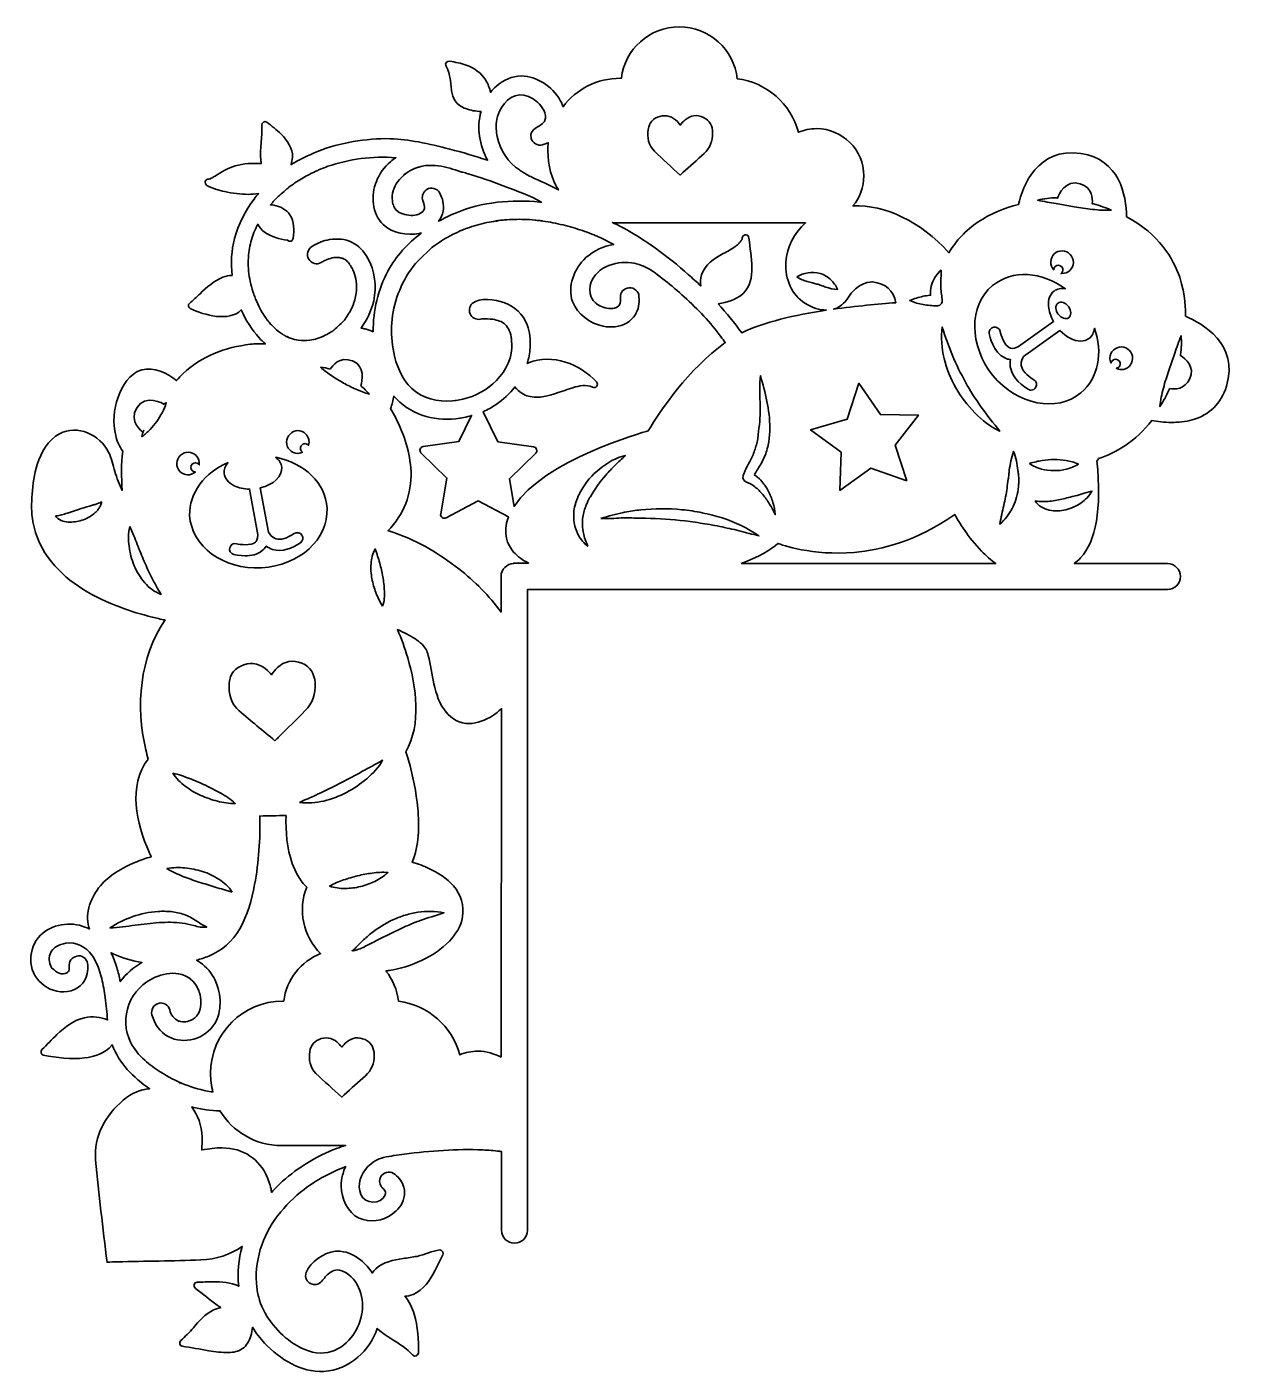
# Model space of a CAD drawing. Header units: millimetres. Extents: x 52 to 299, y 49 to 324.
import ezdxf

# ---------------------------------------------------------------- set-up
doc = ezdxf.new("R2010")
doc.units = ezdxf.units.MM
doc.header["$MEASUREMENT"] = 0
doc.layers.add('Layer 1', color=7, linetype='Continuous', lineweight=0)

# ---------------------------------------------------------------- blocks, each defined once
blk = doc.blocks.new('Block_0')
at = {"layer": 'Layer 1', "color": 18, "lineweight": 35, "true_color": 0x000000}
for points, knots in [([(288.36, 264.87), (288.43, 266.1), (288.4, 269.2), (287.2, 272.84), (285.93, 276.65), (282.96, 281.69), (276.37, 285.19), (276.3, 289.56), (274.92, 296.97), (267.02, 298.1), (258.13, 299.4), (255.16, 291.43), (254.28, 287.73), (251.32, 286.98), (248.53, 285.79), (246.06, 284.13), (243.52, 282.43), (241.51, 280.28), (240.07, 277.85), (234.21, 284.3), (227.12, 287.66), (220.49, 287.41), (221.86, 289.07), (222.71, 291.22), (222.71, 293.55), (222.71, 298.87), (218.37, 303.18), (213.08, 303.18), (211.77, 303.18), (210.5, 302.93), (209.37, 302.44), (207.86, 308.26), (202.85, 312.63), (196.85, 313.37), (196.22, 319.33), (191.14, 323.96), (185.03, 323.96), (178.93, 323.96), (173.88, 319.37), (173.21, 313.48), (173.14, 313.48), (173.04, 313.48), (173, 313.48), (168.24, 313.48), (163.97, 311.22), (161.29, 307.66), (161.11, 308.12), (160.94, 308.54), (160.73, 308.96), (159.91, 310.44), (158.68, 311.64), (157.27, 312.53), (155.96, 313.37), (154.38, 313.94), (152.79, 313.94), (150.88, 313.94), (149.15, 313.09), (147.74, 311.89), (147.25, 311.5), (146.83, 311.08), (146.47, 310.59), (146.3, 311.47), (145.98, 312.28), (145.52, 313.06), (144.6, 314.57), (143.16, 315.56), (141.5, 316.16), (140.44, 316.55), (139.28, 316.76), (138.15, 316.94), (137.55, 317.01), (137.09, 316.51), (137.41, 315.95), (137.48, 315.84), (137.51, 315.7), (137.58, 315.6), (137.58, 315.56), (137.58, 315.56), (137.62, 315.56), (137.62, 315.56), (137.62, 315.52), (137.65, 315.52), (137.69, 315.45), (137.72, 315.42), (137.72, 315.35), (137.8, 315.1), (137.9, 314.85), (137.97, 314.64), (138.08, 314.22), (138.18, 313.76), (138.25, 313.34), (138.25, 313.34), (138.25, 313.3), (138.25, 313.3), (138.25, 313.23), (138.25, 313.23), (138.29, 313.16), (138.29, 313.06), (138.32, 312.95), (138.32, 312.84), (138.36, 312.63), (138.39, 312.42), (138.39, 312.17), (138.43, 311.75), (138.47, 311.33), (138.54, 310.9), (138.64, 310.2), (138.82, 309.46), (139.24, 308.86), (139.77, 308.08), (140.55, 307.59), (141.43, 307.27), (142.42, 306.88), (143.47, 306.74), (144.57, 306.67), (143.58, 303.42), (144.29, 299.76), (145.84, 296.79), (145.84, 296.76), (145.87, 296.76), (145.87, 296.72), (143.33, 297.57), (140.76, 298.34), (138.18, 299.01), (136.07, 299.58), (133.95, 300.07), (131.76, 300.46), (129.86, 300.81), (127.95, 301.06), (126.01, 301.13), (123.51, 301.2), (120.93, 300.95), (118.46, 300.53), (115.96, 300.14), (113.49, 299.47), (111.16, 298.52), (109.29, 297.78), (107.49, 296.9), (105.76, 295.84), (105.9, 296.33), (106.01, 296.79), (106.05, 297.32), (106.12, 299.19), (104.99, 300.78), (103.72, 302.05), (102.8, 302.97), (101.81, 303.74), (100.79, 304.52), (100.4, 304.8), (99.73, 304.41), (99.77, 303.92), (99.98, 301.52), (99.27, 299.16), (99.59, 296.72), (99.62, 296.51), (99.66, 296.26), (99.69, 296.05), (97.9, 296.19), (96.06, 296.05), (94.37, 295.56), (92.85, 295.13), (91.58, 294.36), (90.24, 293.51), (89.96, 293.33), (89.71, 293.19), (89.43, 293.05), (89.39, 293.05), (89.36, 293.02), (89.36, 293.02), (89.29, 292.98), (89.22, 292.95), (89.18, 292.95), (89.04, 292.88), (88.9, 292.88), (88.72, 292.84), (88.12, 292.77), (88.12, 291.89), (88.55, 291.61), (89.68, 290.97), (90.95, 290.62), (92.22, 290.34), (93.8, 289.98), (95.43, 289.77), (97.01, 289.77), (97.72, 289.77), (98.39, 289.84), (99.1, 289.95), (98.81, 289.56), (98.5, 289.24), (98.21, 288.82), (96.41, 286.42), (95, 283.63), (94.23, 280.74), (93.56, 278.27), (93.45, 275.73), (93.73, 273.23), (93.1, 273.23), (92.46, 273.05), (91.83, 272.84), (90.03, 272.13), (88.58, 270.79), (87.17, 269.49), (86.47, 268.82), (85.76, 268.11), (85.02, 267.51), (84.7, 267.23), (84.77, 266.63), (85.16, 266.45), (88.19, 265.08), (92.96, 263.67), (95.6, 266.17), (96.52, 264.09), (97.75, 262.15), (99.24, 260.49), (99.62, 260.03), (100.08, 259.64), (100.54, 259.22), (99.48, 259.29), (98.46, 259.26), (97.4, 259.15), (92.46, 258.59), (87.35, 256.68), (83.71, 253.19), (83.26, 252.73), (82.8, 252.27), (82.37, 251.74), (80.47, 253.33), (77.75, 254.6), (75.28, 253.93), (72.71, 253.22), (71.33, 250.68), (70.45, 248.36), (69.53, 245.89), (69.29, 243.1), (69.96, 240.52), (70.24, 239.4), (70.7, 238.27), (71.4, 237.31), (71.05, 234.7), (71.12, 231.99), (71.26, 229.31), (70.66, 230.54), (70.2, 231.88), (69.78, 233.19), (69.36, 234.49), (69.14, 235.87), (68.51, 237.1), (67.59, 238.9), (66.04, 240.31), (64.21, 241.09), (62.37, 241.86), (60.29, 241.83), (58.49, 240.91), (56.13, 239.64), (54.72, 237.1), (53.94, 234.6), (53.34, 232.66), (53.02, 230.58), (52.88, 228.56), (52.74, 226.66), (52.7, 224.79), (53.06, 222.92), (53.55, 219.89), (54.93, 217.13), (56.83, 214.74), (60.4, 210.29), (65.65, 207.43), (70.94, 205.46), (73.06, 204.65), (75.25, 204.01), (77.43, 203.48), (78.25, 203.27), (79.16, 202.99), (80.05, 202.88), (74.82, 195.19), (74.01, 185.28), (76.09, 176.35), (76.27, 175.72), (76.41, 175.08), (76.59, 174.45), (72.35, 169.05), (74.22, 161.25), (76.76, 155.5), (76.91, 155.19), (77.05, 154.83), (77.22, 154.52), (76.06, 154.23), (74.97, 153.81), (73.87, 153.35), (71.26, 152.26), (68.69, 150.78), (66.82, 148.59), (64.91, 146.33), (63.68, 143.09), (64.45, 140.16), (64.49, 140.02), (64.52, 139.88), (64.59, 139.77), (64.31, 139.95), (63.99, 140.05), (63.68, 140.19), (60.75, 141.36), (56.83, 140.79), (54.61, 138.5), (52, 135.85), (51.82, 131.2), (54.79, 128.69), (56.27, 127.42), (58.14, 126.75), (60.11, 127), (62.09, 127.28), (63.75, 128.69), (64.14, 130.7), (64.24, 131.27), (64.31, 131.87), (64.28, 132.4), (64.21, 133.39), (63.46, 134.34), (62.37, 134.3), (61.42, 134.23), (60.43, 133.49), (60.47, 132.4), (60.5, 132.12), (60.47, 131.87), (60.47, 131.59), (60.43, 131.52), (60.43, 131.41), (60.4, 131.34), (60.4, 131.3), (60.36, 131.27), (60.36, 131.23), (60.29, 131.16), (60.29, 131.06), (60.22, 131.02), (60.18, 130.99), (60.15, 130.95), (60.15, 130.95), (60.15, 130.95), (60.15, 130.95), (60.11, 130.92), (60.04, 130.85), (59.97, 130.85), (59.9, 130.77), (59.87, 130.77), (59.83, 130.74), (59.8, 130.74), (59.73, 130.7), (59.65, 130.7), (59.58, 130.67), (58.63, 130.35), (57.36, 131.27), (56.87, 131.94), (56.9, 131.87), (56.97, 131.76), (57.01, 131.69), (56.37, 132.54), (56.2, 133.67), (56.55, 134.66), (57.08, 136.1), (58.42, 136.6), (59.8, 136.88), (61.81, 137.27), (63.96, 136.07), (65.09, 134.44), (65.05, 134.51), (64.98, 134.58), (64.95, 134.66), (66.04, 133.14), (66.67, 131.44), (67.1, 129.65), (67.42, 128.38), (67.63, 127.07), (67.8, 125.77), (67.98, 124.25), (68.16, 122.73), (68.3, 121.21), (66.82, 121.78), (65.23, 122.03), (63.61, 121.67), (61.42, 121.18), (59.58, 119.73), (57.96, 118.22), (56.9, 117.23), (55.92, 116.17), (54.89, 115.18), (54.54, 114.83), (54.68, 114.16), (55.17, 114.05), (57.93, 113.45), (60.82, 113.14), (63.57, 113.45), (65.62, 113.74), (67.8, 114.37), (69.14, 116.06), (69.18, 116.1), (69.22, 116.13), (69.22, 116.13), (70.63, 112.47), (73.55, 109.4), (76.87, 107.17), (74.97, 107.03), (73.17, 106.26), (71.51, 104.85), (67.84, 101.67), (65.48, 97.58), (65.86, 92.57), (66.43, 85.62), (67.38, 78.74), (68.19, 71.75), (69, 71.79), (69.67, 71.83), (70.34, 71.83), (75.99, 71.97), (81.67, 72), (87.31, 72.21), (90.52, 72.35), (93.35, 73.27), (95.78, 74.97), (95.04, 72.32), (94.79, 69.53), (95.07, 66.85), (93.49, 67.59), (91.51, 67.77), (89.85, 67.77), (88.79, 67.77), (87.7, 67.7), (86.61, 67.66), (85.9, 67.63), (85.72, 66.82), (86.25, 66.39), (87.77, 65.3), (89.15, 64.03), (90.7, 62.97), (90.95, 62.79), (91.19, 62.65), (91.4, 62.51), (90.84, 62.34), (90.28, 62.16), (89.75, 61.91), (88.12, 61.1), (86.96, 59.73), (85.83, 58.38), (85.02, 57.47), (84.14, 56.55), (83.22, 55.74), (82.87, 55.46), (83.04, 54.68), (83.5, 54.61), (85.3, 54.33), (87.14, 54.01), (88.94, 53.69), (90.28, 53.48), (91.62, 53.27), (92.99, 53.3), (93.98, 53.34), (95.04, 53.52), (95.85, 54.12), (96.7, 54.72), (97.23, 55.67), (97.54, 56.69), (97.72, 57.29), (97.83, 57.89), (97.86, 58.49), (98.6, 57.33), (99.45, 56.23), (100.37, 55.24), (101.92, 53.59), (103.75, 52.11), (105.76, 51.05), (107.81, 49.99), (110.1, 49.32), (112.43, 49.46), (115.04, 49.6), (117.44, 50.66), (119.42, 52.35), (121.21, 53.9), (122.56, 55.99), (123.37, 58.24), (124.67, 56.94), (126.4, 56.06), (127.92, 55.03), (128.9, 54.36), (129.82, 53.66), (130.6, 52.78), (130.99, 52.32), (131.73, 52.7), (131.76, 53.27), (131.8, 55.88), (131.66, 58.6), (130.92, 61.14), (130.53, 62.44), (129.89, 63.78), (129.01, 64.81), (129.54, 64.84), (130.1, 64.95), (130.67, 65.19), (132.79, 66.04), (134.13, 68.05), (135.11, 69.99), (135.68, 71.05), (136.17, 72.18), (136.74, 73.24), (136.95, 73.62), (136.67, 74.29), (136.14, 74.26), (134.51, 74.08), (133.07, 73.31), (131.48, 72.95), (130.56, 72.78), (129.58, 72.64), (128.62, 72.5), (126.68, 72.21), (124.53, 71.79), (123.05, 70.41), (122.77, 70.13), (122.56, 69.85), (122.34, 69.53), (121.71, 70.56), (120.93, 71.44), (120.01, 72.14), (118.75, 73.13), (117.44, 73.84), (115.82, 73.98), (113.24, 74.22), (110.63, 72.5), (109.26, 70.45), (109.04, 70.13), (108.83, 69.74), (108.76, 69.36), (108.62, 68.69), (108.9, 67.98), (109.43, 67.56), (109.96, 67.13), (110.74, 67.06), (111.34, 67.35), (112.04, 67.7), (112.43, 68.4), (112.92, 68.97), (113.49, 69.6), (114.3, 70.1), (115.15, 70.17), (115.82, 70.2), (116.45, 69.92), (117.02, 69.57), (118.5, 68.62), (119.52, 67.06), (120.01, 65.37), (120.93, 62.09), (119.87, 58.31), (117.55, 55.81), (116.24, 54.4), (114.44, 53.41), (112.54, 53.23), (110.35, 53.02), (108.2, 53.9), (106.33, 55.1), (104.7, 56.16), (103.29, 57.47), (102.09, 58.98), (100.96, 60.43), (99.8, 62.23), (99.34, 64.03), (99.06, 64.84), (98.88, 65.72), (98.78, 66.57), (98.14, 71.72), (99.87, 77.19), (103.05, 81.28), (104.6, 83.29), (106.4, 85.09), (108.44, 86.61), (111.02, 88.58), (113.88, 90.13), (116.91, 91.26), (116.66, 91.16), (116.35, 89.78), (116.28, 89.5), (116.1, 88.79), (115.99, 88.05), (115.99, 87.31), (116.03, 84.74), (117.26, 81.88), (119.66, 80.75), (121.81, 79.76), (124.53, 80.15), (126.4, 81.56), (127.53, 82.37), (128.52, 83.47), (128.8, 84.88), (128.98, 85.69), (128.98, 86.57), (128.66, 87.42), (128.27, 88.48), (127.6, 89.25), (126.65, 89.89), (125.84, 90.45), (124.5, 90.06), (124.07, 89.22), (123.72, 88.58), (123.75, 87.81), (124.18, 87.21), (124.57, 86.64), (125.34, 86.36), (124.99, 85.51), (124.14, 83.43), (120.83, 83.61), (120.01, 85.58), (119.2, 87.59), (120.01, 89.78), (121.46, 91.26), (122.27, 92.07), (123.47, 92.92), (124.64, 93.13), (126.05, 93.42), (127.49, 93.63), (128.9, 93.8), (134.2, 94.51), (139.56, 94.9), (144.89, 94.69), (146.05, 94.61), (147.21, 94.54), (148.34, 94.4), (148.41, 94.4), (148.48, 94.37), (148.52, 94.37), (148.59, 94.37), (148.66, 94.33), (148.73, 94.33), (148.73, 94.33), (148.73, 78.28), (148.73, 78.28), (148.73, 76.8), (149.9, 75.64), (151.38, 75.64), (152.86, 75.64), (154.02, 76.8), (154.02, 78.28), (154.02, 78.28), (154.02, 209.09), (154.02, 209.09), (154.02, 209.09), (284.69, 209.09), (284.69, 209.09), (286.17, 209.09), (287.34, 210.26), (287.34, 211.74), (287.34, 213.22), (286.17, 214.38), (284.69, 214.38), (284.69, 214.38), (265.68, 214.38), (265.68, 214.38), (266.14, 214.74), (266.56, 215.09), (266.95, 215.55), (270.19, 219.07), (271.25, 225.35), (270.3, 235.34), (270.37, 235.41), (270.55, 235.59), (270.65, 235.83), (272.45, 236.43), (274.25, 237.28), (275.98, 238.41), (278.06, 239.78), (279.89, 241.55), (281.48, 243.59), (282.65, 243.38), (284.02, 243.2), (285.54, 243.2), (286.91, 243.2), (288.36, 243.35), (289.77, 243.73), (293.3, 244.72), (295.63, 247.05), (296.76, 250.61), (299.33, 259.26), (291.82, 263.42), (288.36, 264.87)], [0, 0, 0, 0, 1, 1, 1, 2, 2, 2, 3, 3, 3, 4, 4, 4, 5, 5, 5, 6, 6, 6, 7, 7, 7, 8, 8, 8, 9, 9, 9, 10, 10, 10, 11, 11, 11, 12, 12, 12, 13, 13, 13, 14, 14, 14, 15, 15, 15, 16, 16, 16, 17, 17, 17, 18, 18, 18, 19, 19, 19, 20, 20, 20, 21, 21, 21, 22, 22, 22, 23, 23, 23, 24, 24, 24, 25, 25, 25, 26, 26, 26, 27, 27, 27, 28, 28, 28, 29, 29, 29, 30, 30, 30, 31, 31, 31, 32, 32, 32, 33, 33, 33, 34, 34, 34, 35, 35, 35, 36, 36, 36, 37, 37, 37, 38, 38, 38, 39, 39, 39, 40, 40, 40, 41, 41, 41, 42, 42, 42, 43, 43, 43, 44, 44, 44, 45, 45, 45, 46, 46, 46, 47, 47, 47, 48, 48, 48, 49, 49, 49, 50, 50, 50, 51, 51, 51, 52, 52, 52, 53, 53, 53, 54, 54, 54, 55, 55, 55, 56, 56, 56, 57, 57, 57, 58, 58, 58, 59, 59, 59, 60, 60, 60, 61, 61, 61, 62, 62, 62, 63, 63, 63, 64, 64, 64, 65, 65, 65, 66, 66, 66, 67, 67, 67, 68, 68, 68, 69, 69, 69, 70, 70, 70, 71, 71, 71, 72, 72, 72, 73, 73, 73, 74, 74, 74, 75, 75, 75, 76, 76, 76, 77, 77, 77, 78, 78, 78, 79, 79, 79, 80, 80, 80, 81, 81, 81, 82, 82, 82, 83, 83, 83, 84, 84, 84, 85, 85, 85, 86, 86, 86, 87, 87, 87, 88, 88, 88, 89, 89, 89, 90, 90, 90, 91, 91, 91, 92, 92, 92, 93, 93, 93, 94, 94, 94, 95, 95, 95, 96, 96, 96, 97, 97, 97, 98, 98, 98, 99, 99, 99, 100, 100, 100, 101, 101, 101, 102, 102, 102, 103, 103, 103, 104, 104, 104, 105, 105, 105, 106, 106, 106, 107, 107, 107, 108, 108, 108, 109, 109, 109, 110, 110, 110, 111, 111, 111, 112, 112, 112, 113, 113, 113, 114, 114, 114, 115, 115, 115, 116, 116, 116, 117, 117, 117, 118, 118, 118, 119, 119, 119, 120, 120, 120, 121, 121, 121, 122, 122, 122, 123, 123, 123, 124, 124, 124, 125, 125, 125, 126, 126, 126, 127, 127, 127, 128, 128, 128, 129, 129, 129, 130, 130, 130, 131, 131, 131, 132, 132, 132, 133, 133, 133, 134, 134, 134, 135, 135, 135, 136, 136, 136, 137, 137, 137, 138, 138, 138, 139, 139, 139, 140, 140, 140, 141, 141, 141, 142, 142, 142, 143, 143, 143, 144, 144, 144, 145, 145, 145, 146, 146, 146, 147, 147, 147, 148, 148, 148, 149, 149, 149, 150, 150, 150, 151, 151, 151, 152, 152, 152, 153, 153, 153, 154, 154, 154, 155, 155, 155, 156, 156, 156, 157, 157, 157, 158, 158, 158, 159, 159, 159, 160, 160, 160, 161, 161, 161, 162, 162, 162, 163, 163, 163, 164, 164, 164, 165, 165, 165, 166, 166, 166, 167, 167, 167, 168, 168, 168, 169, 169, 169, 170, 170, 170, 171, 171, 171, 172, 172, 172, 173, 173, 173, 174, 174, 174, 175, 175, 175, 176, 176, 176, 177, 177, 177, 178, 178, 178, 179, 179, 179, 180, 180, 180, 181, 181, 181, 182, 182, 182, 183, 183, 183, 184, 184, 184, 185, 185, 185, 186, 186, 186, 187, 187, 187, 188, 188, 188, 189, 189, 189, 190, 190, 190, 191, 191, 191, 192, 192, 192, 193, 193, 193, 194, 194, 194, 195, 195, 195, 196, 196, 196, 197, 197, 197, 198, 198, 198, 199, 199, 199, 200, 200, 200, 201, 201, 201, 202, 202, 202, 203, 203, 203, 204, 204, 204, 205, 205, 205, 206, 206, 206, 207, 207, 207, 208, 208, 208, 209, 209, 209, 210, 210, 210, 211, 211, 211, 212, 212, 212, 213, 213, 213, 214, 214, 214, 215, 215, 215, 216, 216, 216, 217, 217, 217, 218, 218, 218, 219, 219, 219, 220, 220, 220, 221, 221, 221, 222, 222, 222, 223, 223, 223, 224, 224, 224, 225, 225, 225, 226, 226, 226, 226]), ([(147.71, 304.59), (147.81, 305.33), (147.99, 306.07), (148.31, 306.74), (149.37, 309.03), (151.69, 310.87), (154.23, 309.77), (155.36, 309.28), (156.35, 308.47), (157.06, 307.45), (157.48, 306.81), (157.8, 306.07), (157.73, 305.29), (157.48, 303.35), (154.02, 303.53), (154.8, 301.2), (155.12, 300.21), (156.1, 299.61), (157.13, 299.9), (157.52, 300), (157.9, 300.18), (158.29, 300.32), (158.22, 299.79), (158.19, 299.23), (158.19, 298.66), (158.19, 295.66), (158.96, 292.95), (160.34, 290.69), (158.57, 291.61), (156.77, 292.49), (154.94, 293.26), (154.76, 293.33), (154.62, 293.44), (154.45, 293.51), (153.99, 293.76), (153.53, 294), (153.07, 294.32), (152.86, 294.46), (152.61, 294.6), (152.4, 294.75), (150.07, 296.19), (148.38, 298.91), (147.85, 301.55), (147.64, 302.58), (147.57, 303.6), (147.71, 304.59)], [0, 0, 0, 0, 1, 1, 1, 2, 2, 2, 3, 3, 3, 4, 4, 4, 5, 5, 5, 6, 6, 6, 7, 7, 7, 8, 8, 8, 9, 9, 9, 10, 10, 10, 11, 11, 11, 12, 12, 12, 13, 13, 13, 14, 14, 14, 15, 15, 15, 15]), ([(156.92, 307.69), (156.88, 307.73), (156.84, 307.76), (156.84, 307.76), (156.84, 307.76), (156.84, 307.8), (156.81, 307.8), (156.88, 307.69), (156.92, 307.62), (156.95, 307.62), (156.95, 307.66), (156.95, 307.66), (156.92, 307.69)], [0, 0, 0, 0, 1, 1, 1, 2, 2, 2, 3, 3, 3, 4, 4, 4, 4]), ([(157.52, 306.67), (157.52, 306.67), (157.52, 306.67), (157.52, 306.67), (157.48, 306.71), (157.48, 306.74), (157.48, 306.74), (157.48, 306.78), (157.44, 306.78), (157.44, 306.81), (157.52, 306.74), (157.52, 306.67), (157.52, 306.67), (157.52, 306.67), (157.52, 306.67), (157.52, 306.67)], [0, 0, 0, 0, 1, 1, 1, 2, 2, 2, 3, 3, 3, 4, 4, 4, 5, 5, 5, 5]), ([(181.05, 305.68), (182.42, 306.07), (183.62, 305.68), (184.64, 304.62), (184.86, 304.41), (185.03, 304.17), (185.21, 303.92), (185.56, 304.31), (185.84, 304.66), (186.2, 304.98), (187.36, 305.89), (188.63, 306.11), (189.97, 305.47), (191.28, 304.87), (191.84, 303.74), (191.84, 302.3), (191.88, 300.64), (191.28, 299.23), (190.08, 298.1), (188.67, 296.79), (187.18, 295.52), (185.74, 294.22), (185.56, 294.04), (185.38, 293.9), (185.21, 293.72), (183.44, 295.35), (181.65, 296.93), (179.95, 298.59), (178.72, 299.79), (178.44, 301.38), (178.68, 303.04), (178.86, 304.41), (179.7, 305.33), (181.05, 305.68)], [0, 0, 0, 0, 1, 1, 1, 2, 2, 2, 3, 3, 3, 4, 4, 4, 5, 5, 5, 6, 6, 6, 7, 7, 7, 8, 8, 8, 9, 9, 9, 10, 10, 10, 11, 11, 11, 11]), ([(99.62, 266.1), (99.31, 266.66), (99.02, 267.26), (98.74, 267.86), (98.67, 268.04), (98.46, 268.6), (98.71, 267.93), (98.64, 268.11), (98.57, 268.22), (98.53, 268.39), (98.39, 268.71), (98.28, 269.06), (98.14, 269.42), (97.68, 270.76), (97.37, 272.13), (97.15, 273.54), (96.98, 274.99), (96.98, 276.44), (97.12, 277.88), (97.3, 279.05), (97.58, 280.25), (97.97, 281.34), (98.07, 281.62), (98.14, 281.9), (98.25, 282.15), (98.32, 282.29), (98.39, 282.43), (98.42, 282.54), (98.46, 282.61), (98.5, 282.65), (98.5, 282.72), (98.67, 283.03), (98.78, 283.35), (98.95, 283.67), (99.31, 283.07), (99.77, 282.5), (100.37, 282.08), (101.71, 281.06), (103.4, 280.63), (105.06, 280.39), (105.2, 280.25), (105.37, 280.18), (105.55, 280.18), (105.94, 280.18), (106.15, 280.49), (106.22, 280.85), (106.43, 282.43), (106.43, 284.2), (105.52, 285.57), (104.77, 286.7), (103.54, 287.34), (102.23, 287.55), (102.02, 287.58), (101.78, 287.62), (101.56, 287.62), (102.06, 288.22), (102.59, 288.78), (103.15, 289.31), (103.54, 289.7), (103.93, 290.02), (104.32, 290.37), (104.49, 290.55), (104.7, 290.72), (104.92, 290.87), (105.02, 290.94), (105.13, 291.04), (105.2, 291.11), (105.23, 291.15), (105.27, 291.15), (105.27, 291.18), (106.12, 291.82), (106.96, 292.42), (107.88, 292.95), (108.8, 293.48), (109.71, 293.97), (110.67, 294.43), (110.91, 294.53), (111.16, 294.64), (111.37, 294.75), (111.51, 294.82), (111.65, 294.85), (111.76, 294.92), (112.25, 295.1), (112.75, 295.31), (113.24, 295.49), (115.43, 296.23), (117.72, 296.76), (120.01, 297.07), (122.38, 297.36), (124.78, 297.46), (127.18, 297.25), (126.79, 297), (126.44, 296.72), (126.08, 296.44), (124.78, 295.35), (123.82, 294), (123.19, 292.42), (122.03, 289.63), (122.24, 285.79), (124.57, 283.6), (126.51, 281.8), (129.4, 281.3), (131.94, 281.8), (132.08, 281.83), (132.19, 281.87), (132.33, 281.87), (129.58, 279.75), (127.21, 277.18), (125.55, 274.11), (123.51, 270.37), (122.52, 265.99), (122.52, 261.73), (122.03, 261.97), (121.46, 262.15), (120.9, 262.29), (120.61, 262.36), (120.3, 262.4), (120.05, 262.47), (121.28, 264.12), (122.17, 266.03), (122.63, 268.01), (123.26, 270.97), (122.91, 274.18), (121.36, 276.82), (120.61, 278.09), (119.56, 279.33), (118.22, 279.96), (116.73, 280.67), (115.22, 280.78), (113.63, 280.53), (112.36, 280.35), (111.12, 279.82), (110.03, 279.12), (109.22, 278.59), (108.76, 277.42), (109.36, 276.54), (109.89, 275.73), (111.05, 275.27), (111.94, 275.87), (112.18, 276.05), (112.43, 276.15), (112.64, 276.26), (112.78, 276.33), (112.92, 276.4), (113.03, 276.44), (113.07, 276.44), (113.07, 276.44), (113.1, 276.47), (113.56, 276.65), (114.02, 276.75), (114.51, 276.86), (114.9, 276.9), (115.22, 276.9), (115.61, 276.86), (115.85, 276.79), (116.1, 276.75), (116.35, 276.68), (116.35, 276.68), (116.38, 276.68), (116.42, 276.65), (116.56, 276.58), (116.7, 276.51), (116.8, 276.44), (116.88, 276.4), (116.91, 276.37), (116.98, 276.33), (117.09, 276.23), (117.19, 276.15), (117.3, 276.01), (117.4, 275.91), (117.51, 275.77), (117.62, 275.63), (117.65, 275.55), (117.69, 275.52), (117.72, 275.45), (117.93, 275.17), (118.11, 274.85), (118.29, 274.53), (118.36, 274.39), (118.43, 274.25), (118.5, 274.11), (118.53, 274.04), (118.57, 273.97), (118.57, 273.93), (118.78, 273.33), (118.96, 272.7), (119.06, 272.06), (119.13, 271.25), (119.13, 270.44), (119.06, 269.59), (118.99, 269.13), (118.89, 268.68), (118.78, 268.22), (118.71, 267.97), (118.6, 267.72), (118.53, 267.48), (118.5, 267.37), (118.46, 267.26), (118.43, 267.16), (118.43, 267.12), (118.39, 267.09), (118.39, 267.05), (118.18, 266.56), (117.93, 266.14), (117.69, 265.68), (117.55, 265.47), (117.4, 265.22), (117.26, 265.01), (117.19, 264.9), (117.09, 264.8), (117.05, 264.69), (117.02, 264.62), (116.98, 264.58), (116.95, 264.51), (116.95, 264.51), (116.91, 264.48), (116.91, 264.44), (116.84, 264.37), (116.8, 264.3), (116.8, 264.27), (116.73, 264.16), (116.63, 264.05), (116.52, 263.98), (116.35, 263.77), (116.13, 263.56), (115.96, 263.38), (115.57, 263), (115.22, 262.68), (114.79, 262.33), (114.72, 262.26), (114.69, 262.26), (114.62, 262.18), (114.55, 262.11), (114.55, 262.11), (114.55, 262.11), (114.51, 262.08), (114.48, 262.04), (114.48, 262.04), (114.26, 261.87), (114.02, 261.73), (113.77, 261.58), (113.31, 261.3), (112.85, 261.06), (112.36, 260.81), (112.29, 260.77), (112.25, 260.74), (112.18, 260.74), (112.15, 260.74), (112.11, 260.7), (112.11, 260.7), (112.04, 260.67), (111.97, 260.63), (111.94, 260.63), (111.65, 260.53), (111.37, 260.46), (111.12, 260.35), (110.63, 260.17), (110.1, 260.07), (109.61, 260), (108.8, 259.93), (108.02, 259.89), (107.24, 260), (106.72, 260.07), (106.15, 260.21), (105.66, 260.39), (105.52, 260.46), (105.37, 260.46), (105.27, 260.53), (105.3, 260.49), (105.34, 260.49), (105.41, 260.46), (105.34, 260.49), (105.3, 260.53), (105.27, 260.53), (105.27, 260.53), (105.23, 260.53), (105.23, 260.53), (105.13, 260.6), (104.95, 260.67), (105.13, 260.6), (104.88, 260.7), (104.63, 260.84), (104.39, 260.99), (104.1, 261.16), (103.86, 261.3), (103.61, 261.48), (103.47, 261.55), (103.36, 261.66), (103.22, 261.76), (103.26, 261.73), (103.29, 261.69), (103.36, 261.66), (103.29, 261.69), (103.26, 261.73), (103.22, 261.76), (103.15, 261.83), (102.98, 261.94), (103.12, 261.83), (102.62, 262.22), (102.2, 262.64), (101.74, 263.1), (101.53, 263.35), (101.32, 263.6), (101.14, 263.81), (101.04, 263.95), (100.65, 264.41), (101.07, 263.88), (100.96, 264.05), (100.86, 264.16), (100.72, 264.34), (100.29, 264.97), (99.94, 265.54), (99.62, 266.1)], [0, 0, 0, 0, 1, 1, 1, 2, 2, 2, 3, 3, 3, 4, 4, 4, 5, 5, 5, 6, 6, 6, 7, 7, 7, 8, 8, 8, 9, 9, 9, 10, 10, 10, 11, 11, 11, 12, 12, 12, 13, 13, 13, 14, 14, 14, 15, 15, 15, 16, 16, 16, 17, 17, 17, 18, 18, 18, 19, 19, 19, 20, 20, 20, 21, 21, 21, 22, 22, 22, 23, 23, 23, 24, 24, 24, 25, 25, 25, 26, 26, 26, 27, 27, 27, 28, 28, 28, 29, 29, 29, 30, 30, 30, 31, 31, 31, 32, 32, 32, 33, 33, 33, 34, 34, 34, 35, 35, 35, 36, 36, 36, 37, 37, 37, 38, 38, 38, 39, 39, 39, 40, 40, 40, 41, 41, 41, 42, 42, 42, 43, 43, 43, 44, 44, 44, 45, 45, 45, 46, 46, 46, 47, 47, 47, 48, 48, 48, 49, 49, 49, 50, 50, 50, 51, 51, 51, 52, 52, 52, 53, 53, 53, 54, 54, 54, 55, 55, 55, 56, 56, 56, 57, 57, 57, 58, 58, 58, 59, 59, 59, 60, 60, 60, 61, 61, 61, 62, 62, 62, 63, 63, 63, 64, 64, 64, 65, 65, 65, 66, 66, 66, 67, 67, 67, 68, 68, 68, 69, 69, 69, 70, 70, 70, 71, 71, 71, 72, 72, 72, 73, 73, 73, 74, 74, 74, 75, 75, 75, 76, 76, 76, 77, 77, 77, 78, 78, 78, 79, 79, 79, 80, 80, 80, 81, 81, 81, 82, 82, 82, 83, 83, 83, 84, 84, 84, 85, 85, 85, 86, 86, 86, 87, 87, 87, 88, 88, 88, 89, 89, 89, 90, 90, 90, 91, 91, 91, 92, 92, 92, 93, 93, 93, 94, 94, 94, 95, 95, 95, 96, 96, 96, 97, 97, 97, 98, 98, 98, 99, 99, 99, 100, 100, 100, 101, 101, 101, 102, 102, 102, 103, 103, 103, 104, 104, 104, 104]), ([(149.82, 297.14), (149.9, 297.07), (149.9, 297.04), (149.9, 297.04), (149.9, 297.07), (149.86, 297.11), (149.82, 297.14)], [0, 0, 0, 0, 1, 1, 1, 2, 2, 2, 2]), ([(149.05, 291.54), (149.19, 291.5), (149.3, 291.43), (149.44, 291.39), (151.87, 290.44), (154.66, 289.52), (156.88, 288.15), (156.77, 288.15), (156.67, 288.18), (156.56, 288.18), (150.81, 288.78), (144.74, 288.22), (139.35, 285.96), (138.18, 285.47), (137.02, 284.9), (135.89, 284.27), (136.35, 284.87), (136.67, 285.57), (136.81, 286.31), (137.02, 287.66), (136.74, 288.96), (136.07, 290.12), (135.57, 290.97), (134.37, 291.36), (133.49, 290.79), (132.82, 290.34), (132.4, 289.52), (132.61, 288.71), (132.89, 287.55), (133.56, 286.74), (132.22, 285.93), (131.3, 285.36), (130, 285.4), (128.98, 285.64), (128.45, 285.79), (127.88, 285.96), (127.46, 286.31), (126.86, 286.84), (126.54, 287.62), (126.44, 288.43), (126.26, 289.84), (126.72, 291.25), (127.53, 292.38), (128.41, 293.58), (129.79, 294.6), (131.2, 295.1), (131.44, 295.17), (131.66, 295.28), (131.9, 295.35), (132.33, 295.49), (132.79, 295.56), (133.21, 295.63), (134.09, 295.7), (134.97, 295.7), (135.82, 295.59), (137.41, 295.35), (138.92, 294.89), (140.41, 294.36), (140.58, 294.29), (140.69, 294.29), (140.86, 294.29), (141.22, 294.18), (141.53, 294.08), (141.89, 293.97), (144.32, 293.26), (146.72, 292.45), (149.05, 291.54)], [0, 0, 0, 0, 1, 1, 1, 2, 2, 2, 3, 3, 3, 4, 4, 4, 5, 5, 5, 6, 6, 6, 7, 7, 7, 8, 8, 8, 9, 9, 9, 10, 10, 10, 11, 11, 11, 12, 12, 12, 13, 13, 13, 14, 14, 14, 15, 15, 15, 16, 16, 16, 17, 17, 17, 18, 18, 18, 19, 19, 19, 20, 20, 20, 21, 21, 21, 22, 22, 22, 22]), ([(128.87, 293.83), (129.22, 294.04), (129.01, 293.93), (128.87, 293.83), (128.87, 293.83), (128.87, 293.83), (128.87, 293.83)], [0, 0, 0, 0, 1, 1, 1, 2, 2, 2, 2]), ([(130.85, 295.03), (131.2, 295.13), (130.95, 295.06), (130.85, 295.03), (130.85, 295.03), (130.85, 295.03), (130.85, 295.03)], [0, 0, 0, 0, 1, 1, 1, 2, 2, 2, 2]), ([(262.22, 289), (262.47, 289.63), (263.91, 292.91), (266.88, 291.92), (269.42, 291.08), (269.45, 288.85), (269.35, 287.9), (269.45, 287.87), (269.52, 287.83), (269.63, 287.83), (270.86, 287.48), (272.03, 287.06), (273.23, 286.56), (271.92, 286.46), (270.65, 286.56), (269.38, 286.7), (268.11, 286.84), (266.88, 287.02), (265.64, 287.23), (265.64, 287.23), (261.97, 287.87), (261.97, 287.87), (260.74, 288.08), (259.5, 288.29), (258.23, 288.57), (259.5, 288.93), (260.77, 289.07), (262.04, 289.07), (262.11, 289), (262.18, 289), (262.22, 289)], [0, 0, 0, 0, 1, 1, 1, 2, 2, 2, 3, 3, 3, 4, 4, 4, 5, 5, 5, 6, 6, 6, 7, 7, 7, 8, 8, 8, 9, 9, 9, 10, 10, 10, 10]), ([(155.72, 236.93), (155.93, 237.14), (156, 237.42), (155.89, 237.7), (155.82, 237.98), (155.57, 238.2), (155.29, 238.2), (155.29, 238.2), (147.99, 239.25), (147.99, 239.25), (147.99, 239.25), (144.96, 245.39), (144.96, 245.39), (145.87, 245.82), (146.79, 246.31), (147.64, 246.87), (149.08, 247.86), (150.39, 249.06), (151.48, 250.44), (151.87, 249.94), (152.33, 249.52), (152.86, 249.17), (153.71, 248.6), (154.73, 248.36), (155.75, 248.36), (158.36, 248.29), (160.83, 249.59), (163.3, 250.3), (164.57, 250.68), (166.09, 251), (167.32, 250.4), (167.99, 250.05), (168.66, 250.9), (168.13, 251.46), (164.82, 255.16), (159.07, 257.28), (154.27, 255.38), (154.16, 255.31), (154.06, 255.31), (153.99, 255.23), (154.3, 256.29), (154.48, 257.32), (154.59, 258.44), (154.69, 260), (154.52, 261.66), (153.99, 263.1), (153.18, 265.29), (151.38, 266.95), (149.19, 267.69), (147.5, 268.25), (144.22, 268.85), (142.77, 267.51), (142.13, 266.91), (141.99, 265.85), (142.45, 265.11), (142.91, 264.37), (143.93, 264.05), (144.74, 264.37), (145.49, 264.34), (146.19, 264.3), (146.93, 264.3), (147.39, 264.16), (147.85, 264.05), (148.31, 263.91), (149.22, 263.63), (149.93, 262.85), (150.32, 261.97), (150.85, 260.81), (150.81, 259.61), (150.81, 258.34), (150.81, 255.62), (148.94, 252.8), (146.97, 251.07), (144.99, 249.31), (142.45, 248.18), (139.84, 247.76), (136.88, 247.26), (133.67, 247.69), (131.23, 249.45), (128.9, 251.14), (127.6, 253.93), (126.89, 256.72), (125.94, 260.67), (126.08, 264.87), (127.39, 268.75), (128.06, 270.76), (129.01, 272.66), (130.21, 274.39), (131.44, 276.19), (133.03, 277.42), (134.51, 278.91), (134.58, 278.98), (134.66, 279.01), (134.73, 279.08), (135.85, 279.89), (137.02, 280.67), (138.25, 281.3), (138.85, 281.62), (139.52, 281.94), (140.12, 282.22), (140.26, 282.29), (140.79, 282.5), (140.23, 282.29), (140.41, 282.36), (140.55, 282.43), (140.72, 282.47), (141.04, 282.61), (141.39, 282.75), (141.71, 282.86), (143.02, 283.32), (144.32, 283.67), (145.7, 283.99), (146.37, 284.13), (147, 284.23), (147.67, 284.34), (147.71, 284.34), (147.74, 284.34), (147.74, 284.34), (147.78, 284.34), (147.78, 284.34), (147.81, 284.34), (147.85, 284.34), (147.88, 284.34), (147.92, 284.37), (147.88, 284.37), (147.88, 284.37), (147.85, 284.37), (147.99, 284.41), (148.13, 284.41), (148.27, 284.44), (148.63, 284.48), (148.98, 284.52), (149.33, 284.55), (150.71, 284.66), (152.05, 284.69), (153.42, 284.66), (154.13, 284.62), (154.8, 284.59), (155.5, 284.52), (155.86, 284.48), (156.17, 284.44), (156.53, 284.41), (156.7, 284.37), (156.88, 284.37), (157.02, 284.34), (157.09, 284.34), (157.16, 284.3), (157.2, 284.3), (158.57, 284.13), (159.91, 283.85), (161.29, 283.53), (162.63, 283.21), (163.94, 282.82), (165.24, 282.36), (165.91, 282.15), (166.55, 281.9), (167.18, 281.66), (167.46, 281.55), (167.78, 281.41), (168.06, 281.3), (168.2, 281.23), (168.35, 281.2), (168.45, 281.13), (169.54, 280.63), (170.6, 280.07), (171.66, 279.54), (169.58, 279.19), (167.57, 278.34), (165.98, 276.86), (164.71, 275.7), (163.79, 274.25), (163.27, 272.63), (162.77, 271.14), (162.67, 269.38), (163.23, 267.9), (164.22, 265.29), (166.79, 263.38), (169.51, 262.85), (171.13, 262.54), (172.86, 262.64), (174.27, 263.49), (175.08, 263.98), (175.82, 264.72), (176.25, 265.57), (176.85, 266.77), (176.92, 268.01), (176.74, 269.31), (176.67, 269.73), (176.25, 270.23), (175.86, 270.44), (175.47, 270.69), (174.84, 270.79), (174.38, 270.62), (173.92, 270.44), (173.46, 270.19), (173.25, 269.73), (173.04, 269.35), (172.97, 268.92), (173.04, 268.5), (173.04, 268.57), (173, 268.6), (173, 268.68), (173, 267.83), (173.07, 267.09), (172.19, 266.66), (171.73, 266.42), (171.17, 266.42), (170.64, 266.49), (169.62, 266.59), (168.63, 267.02), (167.85, 267.69), (167.92, 267.65), (167.99, 267.58), (168.06, 267.55), (166.19, 268.92), (166.48, 271.67), (167.89, 273.33), (169.12, 274.81), (170.81, 275.45), (172.68, 275.8), (173.53, 275.87), (174.38, 275.87), (175.26, 275.8), (175.97, 275.7), (176.64, 275.52), (177.31, 275.27), (177.38, 275.24), (177.45, 275.2), (177.48, 275.2), (177.66, 275.13), (177.84, 275.03), (178.01, 274.96), (179.46, 274.32), (180.76, 273.19), (182, 272.24), (183.41, 271.14), (184.75, 270.02), (186.05, 268.82), (188.81, 266.31), (191.42, 263.63), (193.6, 260.6), (193.57, 260.63), (193.53, 260.7), (193.5, 260.74), (193.82, 260.35), (194.1, 259.89), (194.42, 259.5), (186.9, 254.07), (181.22, 245.75), (178.68, 241.48), (177.62, 241.19), (157.41, 235.51), (151.31, 226.06), (151.31, 226.06), (150.35, 231.7), (150.35, 231.7), (150.35, 231.7), (155.72, 236.93), (155.72, 236.93)], [0, 0, 0, 0, 1, 1, 1, 2, 2, 2, 3, 3, 3, 4, 4, 4, 5, 5, 5, 6, 6, 6, 7, 7, 7, 8, 8, 8, 9, 9, 9, 10, 10, 10, 11, 11, 11, 12, 12, 12, 13, 13, 13, 14, 14, 14, 15, 15, 15, 16, 16, 16, 17, 17, 17, 18, 18, 18, 19, 19, 19, 20, 20, 20, 21, 21, 21, 22, 22, 22, 23, 23, 23, 24, 24, 24, 25, 25, 25, 26, 26, 26, 27, 27, 27, 28, 28, 28, 29, 29, 29, 30, 30, 30, 31, 31, 31, 32, 32, 32, 33, 33, 33, 34, 34, 34, 35, 35, 35, 36, 36, 36, 37, 37, 37, 38, 38, 38, 39, 39, 39, 40, 40, 40, 41, 41, 41, 42, 42, 42, 43, 43, 43, 44, 44, 44, 45, 45, 45, 46, 46, 46, 47, 47, 47, 48, 48, 48, 49, 49, 49, 50, 50, 50, 51, 51, 51, 52, 52, 52, 53, 53, 53, 54, 54, 54, 55, 55, 55, 56, 56, 56, 57, 57, 57, 58, 58, 58, 59, 59, 59, 60, 60, 60, 61, 61, 61, 62, 62, 62, 63, 63, 63, 64, 64, 64, 65, 65, 65, 66, 66, 66, 67, 67, 67, 68, 68, 68, 69, 69, 69, 70, 70, 70, 71, 71, 71, 72, 72, 72, 73, 73, 73, 74, 74, 74, 75, 75, 75, 76, 76, 76, 77, 77, 77, 78, 78, 78, 79, 79, 79, 80, 80, 80, 81, 81, 81, 82, 82, 82, 83, 83, 83, 84, 84, 84, 85, 85, 85, 86, 86, 86, 86]), ([(147.95, 284.34), (147.92, 284.34), (147.88, 284.34), (147.88, 284.34), (147.85, 284.34), (147.85, 284.34), (147.81, 284.34), (147.67, 284.27), (147.5, 284.27), (147.95, 284.34)], [0, 0, 0, 0, 1, 1, 1, 2, 2, 2, 3, 3, 3, 3]), ([(206.8, 275.94), (206.55, 272.38), (208.07, 269.17), (210.68, 267.55), (212.23, 266.59), (213.68, 266.14), (215.02, 266.14), (208.67, 265.15), (202.25, 263.67), (197.77, 261.51), (196.29, 263.56), (194.66, 265.54), (192.97, 267.41), (194.8, 267.69), (196.67, 268.25), (198.05, 269.52), (199.53, 270.9), (199.88, 272.91), (199.85, 274.85), (199.81, 276.86), (199.46, 278.87), (199.25, 280.85), (199.21, 281.16), (199.04, 281.45), (198.65, 281.52), (198.33, 281.55), (198.01, 281.34), (197.94, 281.02), (197.91, 280.92), (197.87, 280.81), (197.84, 280.71), (197.84, 280.67), (197.84, 280.67), (197.84, 280.67), (197.84, 280.67), (197.84, 280.67), (197.84, 280.63), (197.8, 280.56), (197.77, 280.53), (197.77, 280.49), (197.7, 280.39), (197.66, 280.32), (197.59, 280.21), (197.56, 280.18), (197.56, 280.14), (197.52, 280.14), (197.52, 280.11), (197.45, 280.07), (197.45, 280.04), (197.31, 279.86), (197.17, 279.72), (197.03, 279.58), (196.96, 279.51), (196.89, 279.44), (196.81, 279.4), (196.74, 279.36), (196.74, 279.33), (196.67, 279.29), (196.67, 279.29), (196.64, 279.29), (196.64, 279.26), (196.6, 279.22), (196.57, 279.22), (196.57, 279.19), (195.76, 278.59), (194.87, 278.13), (193.99, 277.67), (192.16, 276.65), (190.22, 275.45), (189.58, 273.33), (189.34, 272.56), (189.34, 271.82), (189.41, 271.07), (188.59, 271.89), (187.71, 272.66), (186.87, 273.4), (182.6, 277.18), (177.94, 280.63), (172.9, 283.28), (172.4, 283.56), (171.87, 283.77), (171.38, 284.02), (171.87, 283.95), (172.4, 283.95), (172.9, 283.95), (172.9, 283.95), (210.82, 283.95), (210.82, 283.95), (208.46, 281.87), (207.01, 279.05), (206.8, 275.94)], [0, 0, 0, 0, 1, 1, 1, 2, 2, 2, 3, 3, 3, 4, 4, 4, 5, 5, 5, 6, 6, 6, 7, 7, 7, 8, 8, 8, 9, 9, 9, 10, 10, 10, 11, 11, 11, 12, 12, 12, 13, 13, 13, 14, 14, 14, 15, 15, 15, 16, 16, 16, 17, 17, 17, 18, 18, 18, 19, 19, 19, 20, 20, 20, 21, 21, 21, 22, 22, 22, 23, 23, 23, 24, 24, 24, 25, 25, 25, 26, 26, 26, 27, 27, 27, 28, 28, 28, 29, 29, 29, 30, 30, 30, 30]), ([(263.28, 273.93), (263.49, 274.39), (263.31, 274.96), (262.82, 275.2), (262.36, 275.41), (261.8, 275.24), (261.55, 274.74), (261.48, 274.64), (261.48, 274.5), (261.48, 274.39), (261.09, 274.81), (260.88, 275.38), (260.88, 275.98), (260.91, 277.25), (261.97, 278.27), (263.24, 278.24), (264.51, 278.2), (265.54, 277.14), (265.5, 275.87), (265.47, 274.6), (264.41, 273.58), (263.14, 273.61), (263.07, 273.61), (263.03, 273.61), (263, 273.61), (263.14, 273.68), (263.21, 273.79), (263.28, 273.93)], [0, 0, 0, 0, 1, 1, 1, 2, 2, 2, 3, 3, 3, 4, 4, 4, 5, 5, 5, 6, 6, 6, 7, 7, 7, 8, 8, 8, 9, 9, 9, 9]), ([(209.02, 272.91), (209.76, 273.4), (210.5, 273.61), (211.31, 273.72), (212.09, 273.86), (212.94, 273.86), (213.78, 273.61), (214.21, 273.51), (214.59, 273.3), (214.98, 273.09), (215.34, 272.87), (215.69, 272.59), (215.94, 272.34), (216.5, 271.78), (216.99, 271.18), (217.35, 270.37), (216.46, 270.37), (215.69, 270.58), (214.98, 270.83), (214.63, 270.93), (214.31, 271.07), (214, 271.18), (213.68, 271.29), (213.4, 271.39), (213.11, 271.46), (212.55, 271.64), (211.88, 271.78), (211.17, 271.96), (210.5, 272.2), (209.76, 272.42), (209.02, 272.91)], [0, 0, 0, 0, 1, 1, 1, 2, 2, 2, 3, 3, 3, 4, 4, 4, 5, 5, 5, 6, 6, 6, 7, 7, 7, 8, 8, 8, 9, 9, 9, 10, 10, 10, 10]), ([(224.51, 271.89), (227.19, 271.57), (228.78, 270.16), (229.23, 267.65), (225.6, 267.37), (221.12, 266.98), (216.54, 266.31), (218.37, 266.88), (219.22, 268.29), (219.29, 268.36), (221.37, 272.1), (224.47, 271.89), (224.51, 271.89)], [0, 0, 0, 0, 1, 1, 1, 2, 2, 2, 3, 3, 3, 4, 4, 4, 4]), ([(238.72, 268.36), (238.72, 268.36), (238.72, 268.29), (238.72, 268.29), (238.83, 267.69), (238.44, 267.12), (237.84, 267.02), (237.77, 266.98), (237.67, 266.98), (237.6, 266.98), (237.14, 267.02), (236.68, 267.05), (236.22, 267.09), (235.76, 267.16), (235.3, 267.19), (234.84, 267.26), (234.39, 267.33), (233.93, 267.44), (233.47, 267.58), (233.01, 267.72), (232.55, 267.86), (232.09, 268.11), (232.55, 268.32), (233.01, 268.5), (233.47, 268.6), (233.93, 268.75), (234.39, 268.85), (234.84, 268.96), (235.3, 269.03), (235.76, 269.13), (236.22, 269.17), (236.26, 269.17), (236.29, 269.17), (236.33, 269.17), (236.33, 269.35), (236.33, 269.49), (236.33, 269.66), (236.33, 270.26), (236.43, 270.86), (236.61, 271.43), (236.78, 271.99), (237.03, 272.56), (237.35, 273.01), (237.67, 273.51), (238.05, 273.93), (238.51, 274.28), (238.51, 273.68), (238.48, 273.12), (238.44, 272.63), (238.41, 272.1), (238.41, 271.6), (238.41, 271.14), (238.44, 270.19), (238.55, 269.31), (238.72, 268.36)], [0, 0, 0, 0, 1, 1, 1, 2, 2, 2, 3, 3, 3, 4, 4, 4, 5, 5, 5, 6, 6, 6, 7, 7, 7, 8, 8, 8, 9, 9, 9, 10, 10, 10, 11, 11, 11, 12, 12, 12, 13, 13, 13, 14, 14, 14, 15, 15, 15, 16, 16, 16, 17, 17, 17, 18, 18, 18, 18]), ([(248.99, 271.14), (253.01, 274.46), (259.08, 274.04), (263.88, 270.47), (263, 270.65), (262.18, 270.47), (261.55, 270.02), (260.74, 269.42), (260.31, 268.32), (260.42, 266.95), (260.49, 265.92), (260.84, 264.87), (261.44, 263.84), (261.44, 263.84), (254.32, 258.73), (254.32, 258.73), (254.32, 258.73), (254.14, 258.62), (254.14, 258.62), (253.15, 258.09), (252.66, 258.34), (252.48, 258.41), (251.35, 258.94), (250.68, 261.06), (250.58, 261.76), (250.44, 262.36), (249.87, 262.78), (249.24, 262.68), (248.64, 262.54), (248.21, 261.97), (248.32, 261.34), (248.39, 260.95), (249.13, 257.49), (251.5, 256.36), (251.81, 256.19), (252.2, 256.08), (252.66, 256.05), (252.59, 255.59), (252.55, 255.13), (252.62, 254.56), (252.87, 252.84), (254.11, 251.32), (256.26, 249.98), (256.43, 249.87), (256.65, 249.8), (256.86, 249.8), (257.25, 249.8), (257.6, 249.98), (257.81, 250.37), (258.13, 250.9), (257.99, 251.6), (257.42, 251.92), (255.91, 252.84), (255.02, 253.82), (254.85, 254.85), (254.71, 255.66), (255.13, 256.36), (255.34, 256.65), (255.34, 256.65), (262.75, 261.97), (262.75, 261.97), (264.05, 260.6), (265.64, 259.82), (267.02, 259.82), (267.62, 259.82), (268.22, 260), (268.68, 260.31), (269.31, 260.81), (269.7, 261.55), (269.8, 262.43), (271.57, 257.46), (270.65, 252.27), (267.02, 249.24), (262.11, 245.15), (254.07, 246.77), (249.06, 252.77), (244.16, 258.9), (244.09, 267.09), (248.99, 271.14)], [0, 0, 0, 0, 1, 1, 1, 2, 2, 2, 3, 3, 3, 4, 4, 4, 5, 5, 5, 6, 6, 6, 7, 7, 7, 8, 8, 8, 9, 9, 9, 10, 10, 10, 11, 11, 11, 12, 12, 12, 13, 13, 13, 14, 14, 14, 15, 15, 15, 16, 16, 16, 17, 17, 17, 18, 18, 18, 19, 19, 19, 20, 20, 20, 21, 21, 21, 22, 22, 22, 23, 23, 23, 24, 24, 24, 25, 25, 25, 26, 26, 26, 26]), ([(264.55, 264.58), (263.95, 264.16), (263, 264.48), (262.4, 265.29), (261.8, 266.1), (261.76, 267.12), (262.33, 267.58), (262.93, 268.01), (263.88, 267.69), (264.48, 266.88), (265.08, 266.03), (265.11, 265.01), (264.55, 264.58)], [0, 0, 0, 0, 1, 1, 1, 2, 2, 2, 3, 3, 3, 4, 4, 4, 4]), ([(144.78, 264.37), (144.92, 264.37), (144.89, 264.37), (144.78, 264.37), (144.78, 264.37), (144.78, 264.37), (144.78, 264.37)], [0, 0, 0, 0, 1, 1, 1, 2, 2, 2, 2]), ([(103.05, 261.97), (103.08, 261.94), (103.12, 261.9), (103.15, 261.9), (103.15, 261.9), (103.15, 261.9), (103.15, 261.9), (103.15, 261.9), (103.15, 261.9), (103.15, 261.9), (103.08, 261.9), (103.08, 261.94), (103.05, 261.97), (103.05, 261.97), (103.05, 261.97), (103.05, 261.97)], [0, 0, 0, 0, 1, 1, 1, 2, 2, 2, 3, 3, 3, 4, 4, 4, 5, 5, 5, 5]), ([(149.37, 263.31), (149.33, 263.35), (149.3, 263.38), (149.26, 263.38), (149.3, 263.38), (149.37, 263.35), (149.37, 263.31)], [0, 0, 0, 0, 1, 1, 1, 2, 2, 2, 2]), ([(149.93, 262.71), (149.93, 262.71), (149.9, 262.78), (149.86, 262.82), (149.93, 262.75), (149.93, 262.75), (149.93, 262.71)], [0, 0, 0, 0, 1, 1, 1, 2, 2, 2, 2]), ([(246.7, 246.34), (247.86, 244.69), (249.17, 243.1), (250.47, 241.41), (248.57, 242.32), (246.84, 243.66), (245.36, 245.18), (243.88, 246.7), (242.53, 248.43), (241.48, 250.3), (240.42, 252.17), (239.61, 254.18), (239.11, 256.29), (238.62, 258.37), (238.41, 260.53), (238.72, 262.68), (239.36, 260.63), (240.03, 258.73), (240.81, 256.86), (241.58, 254.99), (242.5, 253.19), (243.49, 251.42), (244.4, 249.7), (245.5, 247.97), (246.7, 246.34)], [0, 0, 0, 0, 1, 1, 1, 2, 2, 2, 3, 3, 3, 4, 4, 4, 5, 5, 5, 6, 6, 6, 7, 7, 7, 8, 8, 8, 8]), ([(285.01, 249.8), (284.48, 248.64), (283.88, 247.54), (283.17, 246.45), (283.28, 247.76), (283.56, 248.99), (283.88, 250.23), (284.2, 251.46), (284.59, 252.66), (285.01, 253.82), (285.01, 253.82), (286.21, 257.35), (286.21, 257.35), (286.6, 258.52), (287.02, 259.72), (287.48, 260.91), (287.66, 259.64), (287.55, 258.34), (287.37, 257.03), (287.37, 256.96), (287.34, 256.89), (287.34, 256.86), (288.4, 256.19), (290.41, 254.53), (289.28, 252.17), (288.22, 249.91), (286.17, 249.94), (285.15, 250.12), (285.12, 250.05), (285.08, 249.94), (285.01, 249.8)], [0, 0, 0, 0, 1, 1, 1, 2, 2, 2, 3, 3, 3, 4, 4, 4, 5, 5, 5, 6, 6, 6, 7, 7, 7, 8, 8, 8, 9, 9, 9, 10, 10, 10, 10]), ([(105.09, 260.7), (105.13, 260.7), (105.16, 260.67), (105.16, 260.67), (105.16, 260.67), (105.2, 260.67), (105.2, 260.67), (105.13, 260.7), (105.06, 260.74), (105.02, 260.74), (105.06, 260.74), (105.06, 260.74), (105.09, 260.7)], [0, 0, 0, 0, 1, 1, 1, 2, 2, 2, 3, 3, 3, 4, 4, 4, 4]), ([(150.74, 260.24), (150.74, 260.24), (150.74, 260.24), (150.74, 260.24), (150.71, 260.31), (150.71, 260.42), (150.67, 260.49), (150.71, 260.49), (150.71, 260.46), (150.74, 260.24)], [0, 0, 0, 0, 1, 1, 1, 2, 2, 2, 3, 3, 3, 3]), ([(275.24, 254), (274.88, 254), (274.57, 254.11), (274.28, 254.25), (274.57, 254.32), (274.85, 254.49), (274.99, 254.74), (275.2, 255.2), (275.03, 255.76), (274.53, 256.01), (274.07, 256.22), (273.47, 256.05), (273.26, 255.55), (273.23, 255.48), (273.19, 255.38), (273.19, 255.31), (273.01, 255.62), (272.94, 256.01), (272.94, 256.36), (272.98, 257.63), (274.04, 258.66), (275.31, 258.62), (276.58, 258.59), (277.6, 257.53), (277.57, 256.26), (277.57, 254.95), (276.51, 253.93), (275.24, 254)], [0, 0, 0, 0, 1, 1, 1, 2, 2, 2, 3, 3, 3, 4, 4, 4, 5, 5, 5, 6, 6, 6, 7, 7, 7, 8, 8, 8, 9, 9, 9, 9]), ([(113.77, 254.07), (114.16, 254.71), (115.64, 256.82), (118.32, 255.76), (121, 254.71), (120.26, 251.6), (120.01, 250.68), (120.61, 250.19), (121.21, 249.63), (121.71, 248.99), (120.76, 249.24), (119.84, 249.59), (118.99, 249.98), (118.15, 250.37), (117.3, 250.79), (116.49, 251.25), (115.68, 251.71), (114.86, 252.17), (114.09, 252.73), (113.31, 253.29), (112.5, 253.79), (111.8, 254.46), (112.47, 254.42), (113.14, 254.25), (113.77, 254.07)], [0, 0, 0, 0, 1, 1, 1, 2, 2, 2, 3, 3, 3, 4, 4, 4, 5, 5, 5, 6, 6, 6, 7, 7, 7, 8, 8, 8, 8]), ([(201.51, 247.37), (201.47, 249.17), (201.44, 250.93), (201.58, 252.77), (202.07, 251.04), (202.57, 249.31), (202.92, 247.51), (203.27, 245.75), (203.52, 243.91), (203.52, 242.04), (203.52, 241.12), (203.45, 240.17), (203.31, 239.25), (203.13, 238.34), (202.92, 237.35), (202.53, 236.47), (202.35, 236.01), (202.14, 235.59), (201.93, 235.16), (201.72, 234.74), (201.47, 234.35), (201.22, 233.96), (201.01, 233.57), (200.77, 233.22), (200.55, 232.83), (200.48, 232.73), (200.41, 232.62), (200.38, 232.48), (200.87, 232.16), (201.29, 231.77), (201.68, 231.39), (202.28, 230.75), (202.81, 230.01), (203.2, 229.23), (203.59, 228.49), (203.91, 227.68), (204.15, 226.87), (204.4, 226.06), (204.54, 225.25), (204.61, 224.4), (204.26, 225.14), (203.91, 225.88), (203.45, 226.55), (203.02, 227.26), (202.6, 227.89), (202.07, 228.46), (201.58, 229.06), (201.05, 229.62), (200.48, 230.05), (199.88, 230.5), (199.28, 230.86), (198.65, 231.1), (198.16, 231.28), (197.94, 231.81), (198.05, 232.27), (198.05, 232.27), (198.08, 232.34), (198.08, 232.34), (198.37, 233.29), (198.86, 234.14), (199.25, 234.91), (199.67, 235.69), (200.02, 236.43), (200.31, 237.17), (200.59, 237.95), (200.8, 238.72), (200.98, 239.54), (201.05, 239.75), (201.05, 239.92), (201.08, 240.14), (201.12, 240.35), (201.15, 240.56), (201.15, 240.74), (201.15, 240.74), (201.22, 241.37), (201.22, 241.37), (201.22, 241.37), (201.29, 242.01), (201.29, 242.01), (201.58, 243.84), (201.54, 245.6), (201.51, 247.37)], [0, 0, 0, 0, 1, 1, 1, 2, 2, 2, 3, 3, 3, 4, 4, 4, 5, 5, 5, 6, 6, 6, 7, 7, 7, 8, 8, 8, 9, 9, 9, 10, 10, 10, 11, 11, 11, 12, 12, 12, 13, 13, 13, 14, 14, 14, 15, 15, 15, 16, 16, 16, 17, 17, 17, 18, 18, 18, 19, 19, 19, 20, 20, 20, 21, 21, 21, 22, 22, 22, 23, 23, 23, 24, 24, 24, 25, 25, 25, 26, 26, 26, 27, 27, 27, 27]), ([(146.16, 250.47), (146.26, 250.58), (146.51, 250.75), (146.16, 250.47), (146.16, 250.47), (146.16, 250.47), (146.16, 250.47)], [0, 0, 0, 0, 1, 1, 1, 2, 2, 2, 2]), ([(231.46, 231.28), (231.46, 231.28), (224.15, 233.89), (224.15, 233.89), (224.15, 233.89), (217.84, 229.34), (217.84, 229.34), (217.84, 229.34), (218.09, 237.1), (218.09, 237.1), (218.09, 237.1), (211.84, 241.69), (211.84, 241.69), (211.84, 241.69), (219.29, 243.84), (219.29, 243.84), (219.29, 243.84), (221.72, 251.21), (221.72, 251.21), (221.72, 251.21), (226.1, 244.79), (226.1, 244.79), (226.1, 244.79), (233.86, 244.72), (233.86, 244.72), (233.86, 244.72), (229.09, 238.58), (229.09, 238.58), (229.09, 238.58), (231.46, 231.28), (231.46, 231.28)], [0, 0, 0, 0, 1, 1, 1, 2, 2, 2, 3, 3, 3, 4, 4, 4, 5, 5, 5, 6, 6, 6, 7, 7, 7, 8, 8, 8, 9, 9, 9, 10, 10, 10, 10]), ([(74.26, 246.2), (75.99, 249.13), (79.76, 246.98), (79.76, 246.98), (79.76, 246.98), (79.69, 246.87), (79.69, 246.87), (79.87, 246.98), (80.08, 247.12), (80.29, 247.23), (80.08, 246.49), (79.8, 245.85), (79.45, 245.18), (79.09, 244.58), (78.74, 243.95), (78.32, 243.38), (77.93, 242.82), (77.47, 242.25), (76.98, 241.76), (76.48, 241.26), (75.95, 240.74), (75.32, 240.31), (75.39, 240.77), (75.49, 241.19), (75.67, 241.58), (75.67, 241.58), (75.46, 241.3), (75.46, 241.3), (75.39, 241.3), (72.53, 243.24), (74.26, 246.2)], [0, 0, 0, 0, 1, 1, 1, 2, 2, 2, 3, 3, 3, 4, 4, 4, 5, 5, 5, 6, 6, 6, 7, 7, 7, 8, 8, 8, 9, 9, 9, 10, 10, 10, 10]), ([(151.27, 214.38), (149.79, 214.38), (148.63, 213.22), (148.63, 211.74), (148.63, 211.74), (148.63, 204.47), (148.63, 204.47), (146.26, 207.82), (143.26, 210.78), (140.02, 213.29), (136.14, 216.32), (131.83, 218.97), (127.11, 220.59), (126.61, 220.77), (126.05, 220.94), (125.55, 221.09), (128.76, 224.33), (130.42, 228.6), (130.25, 233.22), (130.07, 237), (128.87, 240.74), (127.14, 244.12), (126.82, 244.76), (126.47, 245.39), (126.08, 246.03), (126.36, 246.84), (126.58, 247.72), (126.75, 248.6), (129.79, 245), (134.76, 243.38), (139.42, 243.95), (140.51, 244.09), (141.57, 244.3), (142.63, 244.62), (142.63, 244.62), (140.02, 239.32), (140.02, 239.32), (140.02, 239.32), (132.71, 238.27), (132.71, 238.27), (132.43, 238.2), (132.19, 238.02), (132.12, 237.77), (132.04, 237.53), (132.08, 237.17), (132.29, 237), (132.29, 237), (137.58, 231.85), (137.58, 231.85), (137.58, 231.85), (136.31, 224.54), (136.31, 224.54), (136.24, 224.26), (136.38, 223.98), (136.6, 223.8), (136.74, 223.7), (136.88, 223.66), (137.05, 223.66), (137.2, 223.66), (137.3, 223.7), (137.41, 223.73), (137.41, 223.73), (143.93, 227.19), (143.93, 227.19), (143.93, 227.19), (150.14, 223.94), (150.14, 223.94), (148.84, 220.52), (149.97, 218.19), (151.2, 216.75), (152.01, 215.83), (153.03, 215.05), (154.27, 214.49), (154.27, 214.49), (151.24, 214.49), (151.24, 214.49), (151.24, 214.49), (151.24, 214.38), (151.24, 214.38), (151.24, 214.38), (151.27, 214.38), (151.27, 214.38)], [0, 0, 0, 0, 1, 1, 1, 2, 2, 2, 3, 3, 3, 4, 4, 4, 5, 5, 5, 6, 6, 6, 7, 7, 7, 8, 8, 8, 9, 9, 9, 10, 10, 10, 11, 11, 11, 12, 12, 12, 13, 13, 13, 14, 14, 14, 15, 15, 15, 16, 16, 16, 17, 17, 17, 18, 18, 18, 19, 19, 19, 20, 20, 20, 21, 21, 21, 22, 22, 22, 23, 23, 23, 24, 24, 24, 25, 25, 25, 26, 26, 26, 27, 27, 27, 27]), ([(139.49, 247.69), (139.49, 247.69), (139.49, 247.72), (139.49, 247.69), (139.1, 247.65), (139.38, 247.69), (139.49, 247.69)], [0, 0, 0, 0, 1, 1, 1, 2, 2, 2, 2]), ([(108.76, 240.84), (109.36, 240.21), (109.57, 239.32), (109.33, 238.55), (109.33, 238.55), (109.29, 238.58), (109.29, 238.58), (109.11, 238.76), (108.9, 238.87), (108.62, 238.87), (108.34, 238.87), (108.13, 238.8), (107.95, 238.58), (107.77, 238.41), (107.67, 238.2), (107.67, 237.91), (107.67, 237.63), (107.74, 237.42), (107.95, 237.24), (108.02, 237.17), (108.02, 237.17), (108.09, 237.1), (107.24, 236.71), (106.19, 236.86), (105.48, 237.6), (104.6, 238.51), (104.6, 239.96), (105.55, 240.84), (106.4, 241.79), (107.88, 241.76), (108.76, 240.84)], [0, 0, 0, 0, 1, 1, 1, 2, 2, 2, 3, 3, 3, 4, 4, 4, 5, 5, 5, 6, 6, 6, 7, 7, 7, 8, 8, 8, 9, 9, 9, 10, 10, 10, 10]), ([(86.4, 236.43), (86.89, 235.9), (87.1, 235.2), (87.03, 234.53), (86.99, 234.6), (86.96, 234.63), (86.92, 234.67), (86.54, 235.06), (85.97, 235.06), (85.58, 234.7), (85.58, 234.7), (85.58, 234.7), (85.58, 234.7), (85.2, 234.32), (85.2, 233.75), (85.55, 233.36), (85.72, 233.19), (85.94, 233.08), (86.22, 233.08), (86.22, 233.08), (86.22, 233.08), (86.22, 233.08), (86.22, 233.08), (86.22, 233.08), (86.22, 233.08), (85.3, 232.27), (83.93, 232.34), (83.08, 233.22), (82.2, 234.14), (82.2, 235.59), (83.15, 236.47), (84.03, 237.35), (85.51, 237.35), (86.4, 236.43)], [0, 0, 0, 0, 1, 1, 1, 2, 2, 2, 3, 3, 3, 4, 4, 4, 5, 5, 5, 6, 6, 6, 7, 7, 7, 8, 8, 8, 9, 9, 9, 10, 10, 10, 11, 11, 11, 11]), ([(166.55, 227.54), (166.48, 227.37), (166.33, 227.15), (166.26, 226.94), (166.26, 226.94), (166.02, 226.34), (166.02, 226.34), (165.95, 226.17), (165.88, 225.95), (165.81, 225.74), (165.63, 225.35), (165.59, 224.93), (165.45, 224.51), (165.45, 224.51), (165.35, 223.87), (165.35, 223.87), (165.28, 223.66), (165.28, 223.45), (165.28, 223.24), (165.21, 222.39), (165.24, 221.51), (165.45, 220.63), (165.63, 219.75), (165.95, 218.86), (166.33, 217.95), (165.56, 218.55), (164.89, 219.32), (164.43, 220.2), (163.94, 221.12), (163.62, 222.11), (163.51, 223.17), (163.44, 223.7), (163.48, 224.23), (163.48, 224.75), (163.55, 225.25), (163.58, 225.81), (163.76, 226.31), (163.83, 226.55), (163.87, 226.8), (163.97, 227.05), (163.97, 227.05), (164.25, 227.75), (164.25, 227.75), (164.32, 228), (164.46, 228.25), (164.57, 228.46), (164.68, 228.71), (164.78, 228.95), (164.92, 229.16), (165.91, 230.96), (167.25, 232.52), (168.8, 233.75), (170.36, 235.02), (172.12, 236.01), (174.03, 236.43), (173.32, 235.76), (172.58, 235.16), (171.94, 234.49), (171.27, 233.82), (170.64, 233.15), (170.04, 232.45), (168.84, 231.07), (167.78, 229.59), (166.93, 228.04), (166.72, 227.97), (166.62, 227.75), (166.55, 227.54)], [0, 0, 0, 0, 1, 1, 1, 2, 2, 2, 3, 3, 3, 4, 4, 4, 5, 5, 5, 6, 6, 6, 7, 7, 7, 8, 8, 8, 9, 9, 9, 10, 10, 10, 11, 11, 11, 12, 12, 12, 13, 13, 13, 14, 14, 14, 15, 15, 15, 16, 16, 16, 17, 17, 17, 18, 18, 18, 19, 19, 19, 20, 20, 20, 21, 21, 21, 22, 22, 22, 22]), ([(254.35, 231.49), (254.35, 231.18), (254.32, 230.82), (254.32, 230.5), (254.28, 230.15), (254.25, 229.83), (254.21, 229.48), (254.04, 228.14), (253.61, 226.8), (252.98, 225.6), (252.34, 224.4), (251.53, 223.34), (250.47, 222.46), (250.68, 223.84), (251.04, 225.04), (251.28, 226.24), (251.57, 227.44), (251.78, 228.6), (251.95, 229.8), (252.02, 230.4), (252.13, 231), (252.2, 231.6), (252.27, 231.88), (252.27, 232.2), (252.31, 232.52), (252.34, 232.83), (252.38, 233.15), (252.41, 233.47), (252.59, 234.74), (252.84, 236.01), (253.29, 237.28), (253.79, 236.01), (254, 234.7), (254.18, 233.4), (254.25, 233.08), (254.25, 232.76), (254.28, 232.45), (254.32, 232.16), (254.35, 231.81), (254.35, 231.49)], [0, 0, 0, 0, 1, 1, 1, 2, 2, 2, 3, 3, 3, 4, 4, 4, 5, 5, 5, 6, 6, 6, 7, 7, 7, 8, 8, 8, 9, 9, 9, 10, 10, 10, 11, 11, 11, 12, 12, 12, 13, 13, 13, 13]), ([(92.89, 235.02), (92.29, 234.32), (92.04, 233.54), (92.11, 232.8), (92.22, 231.77), (92.92, 230.89), (94.16, 230.29), (95.07, 229.83), (96.13, 229.62), (97.3, 229.59), (97.3, 229.59), (97.3, 229.55), (97.3, 229.55), (97.3, 229.55), (98.99, 220.27), (98.99, 220.27), (99.02, 219.22), (98.6, 218.9), (98.5, 218.76), (97.54, 217.95), (95.32, 218.26), (94.61, 218.44), (94.02, 218.62), (93.38, 218.23), (93.24, 217.63), (93.06, 217.03), (93.45, 216.39), (94.05, 216.25), (94.23, 216.18), (95.21, 215.97), (96.41, 215.97), (97.58, 215.97), (98.88, 216.18), (99.87, 217.03), (100.15, 217.24), (100.44, 217.56), (100.68, 217.95), (101.07, 217.66), (101.49, 217.45), (101.99, 217.28), (104, 216.64), (106.01, 217.52), (107.67, 218.62), (108.2, 218.97), (108.34, 219.67), (107.99, 220.2), (107.63, 220.73), (106.93, 220.87), (106.4, 220.52), (104.92, 219.53), (103.61, 219.15), (102.66, 219.46), (101.74, 219.75), (101.28, 220.52), (101.18, 220.77), (101.18, 220.77), (99.48, 229.83), (99.48, 229.83), (102.16, 230.47), (104.03, 232.2), (103.86, 234.07), (103.79, 234.84), (103.33, 235.55), (102.62, 236.08), (108.44, 234.95), (112.85, 230.86), (113.1, 225.71), (113.45, 219.39), (107.46, 213.92), (99.69, 213.54), (91.97, 213.11), (85.41, 217.88), (85.05, 224.23), (84.95, 228.81), (88.12, 233.01), (92.89, 235.02)], [0, 0, 0, 0, 1, 1, 1, 2, 2, 2, 3, 3, 3, 4, 4, 4, 5, 5, 5, 6, 6, 6, 7, 7, 7, 8, 8, 8, 9, 9, 9, 10, 10, 10, 11, 11, 11, 12, 12, 12, 13, 13, 13, 14, 14, 14, 15, 15, 15, 16, 16, 16, 17, 17, 17, 18, 18, 18, 19, 19, 19, 20, 20, 20, 21, 21, 21, 22, 22, 22, 23, 23, 23, 24, 24, 24, 25, 25, 25, 25]), ([(259.12, 235.44), (259.93, 235.55), (260.74, 235.62), (261.55, 235.62), (262.36, 235.62), (263.17, 235.55), (264.02, 235.44), (264.83, 235.3), (265.68, 235.13), (266.52, 234.7), (265.71, 234.17), (264.94, 233.89), (264.05, 233.64), (263.24, 233.43), (262.36, 233.36), (261.51, 233.36), (260.67, 233.36), (259.82, 233.47), (258.97, 233.68), (258.16, 233.93), (257.32, 234.24), (256.54, 234.81), (257.49, 235.13), (258.3, 235.3), (259.12, 235.44)], [0, 0, 0, 0, 1, 1, 1, 2, 2, 2, 3, 3, 3, 4, 4, 4, 5, 5, 5, 6, 6, 6, 7, 7, 7, 8, 8, 8, 8]), ([(260.56, 225.32), (260, 225.46), (259.43, 225.64), (258.94, 225.95), (258.44, 226.27), (258.02, 226.66), (257.7, 227.19), (258.83, 226.98), (259.75, 227.01), (260.7, 227.12), (261.62, 227.22), (262.54, 227.4), (263.49, 227.61), (264.41, 227.82), (265.32, 228.11), (266.28, 228.32), (266.28, 228.32), (267.72, 228.74), (267.72, 228.74), (267.72, 228.74), (269.28, 229.2), (269.28, 229.2), (268.78, 228.14), (267.93, 227.37), (267.02, 226.73), (266.1, 226.13), (265.08, 225.67), (263.95, 225.39), (262.85, 225.11), (261.73, 225.07), (260.56, 225.32)], [0, 0, 0, 0, 1, 1, 1, 2, 2, 2, 3, 3, 3, 4, 4, 4, 5, 5, 5, 6, 6, 6, 7, 7, 7, 8, 8, 8, 9, 9, 9, 10, 10, 10, 10]), ([(57.64, 224.15), (58.14, 224.12), (58.53, 224.23), (58.91, 224.33), (59.3, 224.44), (59.69, 224.58), (60.08, 224.68), (60.08, 224.68), (62.34, 225.43), (62.34, 225.43), (63.08, 225.67), (63.85, 225.92), (64.63, 226.13), (64.63, 226.13), (65.23, 226.31), (65.23, 226.31), (65.4, 226.38), (65.62, 226.41), (65.83, 226.48), (66.22, 226.62), (66.64, 226.73), (67.06, 226.98), (67.06, 226.84), (67.03, 226.73), (66.99, 226.59), (66.96, 226.45), (66.92, 226.34), (66.85, 226.24), (66.78, 226.1), (66.75, 226.02), (66.67, 225.92), (66.6, 225.81), (66.53, 225.71), (66.5, 225.6), (66.43, 225.5), (66.32, 225.43), (66.29, 225.32), (66.22, 225.21), (66.11, 225.14), (66.04, 225.04), (65.86, 224.86), (65.69, 224.72), (65.51, 224.54), (64.77, 223.94), (63.92, 223.52), (63.04, 223.24), (62.16, 222.96), (61.24, 222.81), (60.25, 222.85), (59.76, 222.89), (59.3, 222.99), (58.81, 223.17), (58.35, 223.41), (57.89, 223.7), (57.64, 224.15)], [0, 0, 0, 0, 1, 1, 1, 2, 2, 2, 3, 3, 3, 4, 4, 4, 5, 5, 5, 6, 6, 6, 7, 7, 7, 8, 8, 8, 9, 9, 9, 10, 10, 10, 11, 11, 11, 12, 12, 12, 13, 13, 13, 14, 14, 14, 15, 15, 15, 16, 16, 16, 17, 17, 17, 18, 18, 18, 18]), ([(169.02, 223.59), (170.53, 224.12), (172.12, 224.51), (173.67, 224.83), (173.78, 224.86), (173.85, 224.86), (173.95, 224.9), (175.01, 225.07), (176.11, 225.25), (177.17, 225.35), (179.95, 225.64), (182.77, 225.64), (185.56, 225.39), (186.94, 225.25), (188.35, 225.04), (189.72, 224.75), (191.1, 224.47), (192.48, 224.12), (193.78, 223.7), (196.46, 222.81), (199, 221.65), (201.29, 220.03), (199.92, 220.38), (198.61, 220.73), (197.27, 221.09), (195.93, 221.4), (194.63, 221.69), (193.29, 221.97), (192.62, 222.11), (191.95, 222.21), (191.28, 222.36), (190.61, 222.46), (189.94, 222.57), (189.27, 222.67), (188.59, 222.78), (187.92, 222.85), (187.25, 222.96), (187.25, 222.96), (186.23, 223.1), (186.23, 223.1), (186.23, 223.1), (185.21, 223.2), (185.21, 223.2), (182.53, 223.48), (179.85, 223.59), (177.13, 223.66), (175.93, 223.7), (174.7, 223.7), (173.46, 223.7), (173.39, 223.7), (173.28, 223.7), (173.18, 223.7), (171.91, 223.59), (170.46, 223.59), (169.02, 223.59)], [0, 0, 0, 0, 1, 1, 1, 2, 2, 2, 3, 3, 3, 4, 4, 4, 5, 5, 5, 6, 6, 6, 7, 7, 7, 8, 8, 8, 9, 9, 9, 10, 10, 10, 11, 11, 11, 12, 12, 12, 13, 13, 13, 14, 14, 14, 15, 15, 15, 16, 16, 16, 17, 17, 17, 18, 18, 18, 18]), ([(197.66, 214.38), (201.12, 215.69), (203.83, 217.21), (205.14, 218.51), (205.92, 218.23), (212.16, 215.94), (220.73, 216.68), (226.31, 217.17), (233.64, 219.04), (241.26, 224.44), (242.15, 222.85), (244.02, 219.75), (246.73, 216.92), (247.69, 215.94), (248.67, 215.09), (249.63, 214.38), (249.63, 214.38), (197.66, 214.38), (197.66, 214.38)], [0, 0, 0, 0, 1, 1, 1, 2, 2, 2, 3, 3, 3, 4, 4, 4, 5, 5, 5, 6, 6, 6, 6]), ([(72.85, 221.93), (73.45, 220.66), (73.91, 219.46), (74.37, 218.3), (74.82, 217.13), (75.28, 215.94), (75.78, 214.84), (76.27, 213.68), (76.76, 212.58), (77.33, 211.49), (77.89, 210.36), (78.49, 209.3), (79.23, 208.1), (77.89, 208.56), (76.8, 209.44), (75.88, 210.47), (74.97, 211.53), (74.26, 212.73), (73.73, 213.96), (73.2, 215.23), (72.85, 216.54), (72.67, 217.91), (72.46, 219.22), (72.5, 220.59), (72.85, 221.93)], [0, 0, 0, 0, 1, 1, 1, 2, 2, 2, 3, 3, 3, 4, 4, 4, 5, 5, 5, 6, 6, 6, 7, 7, 7, 8, 8, 8, 8]), ([(124.46, 205.7), (123.86, 206.62), (123.47, 207.5), (123.08, 208.46), (122.73, 209.37), (122.48, 210.33), (122.27, 211.31), (122.1, 212.3), (121.99, 213.32), (122.1, 214.35), (122.17, 215.41), (122.38, 216.43), (122.91, 217.38), (123.15, 216.89), (123.3, 216.39), (123.44, 215.9), (123.58, 215.41), (123.72, 214.98), (123.86, 214.49), (124.11, 213.57), (124.35, 212.65), (124.5, 211.7), (124.67, 210.75), (124.78, 209.8), (124.81, 208.77), (124.88, 207.79), (124.81, 206.73), (124.46, 205.7)], [0, 0, 0, 0, 1, 1, 1, 2, 2, 2, 3, 3, 3, 4, 4, 4, 5, 5, 5, 6, 6, 6, 7, 7, 7, 8, 8, 8, 9, 9, 9, 9]), ([(148.63, 113.59), (147.25, 114.37), (145.63, 114.83), (143.93, 114.83), (142.63, 114.83), (141.36, 114.58), (140.23, 114.09), (138.71, 119.91), (133.7, 124.28), (127.71, 125.02), (127.42, 127.35), (126.54, 129.47), (125.13, 131.2), (125.34, 131.23), (125.59, 131.27), (125.8, 131.3), (130.25, 132.04), (134.87, 134.02), (138.08, 137.3), (139.42, 138.68), (140.44, 140.33), (140.76, 142.24), (141.15, 144.6), (140.44, 146.79), (138.92, 148.59), (137.55, 150.18), (135.75, 151.31), (133.88, 152.15), (132.82, 152.65), (131.66, 153.14), (130.49, 153.42), (131.87, 156.88), (131.97, 160.73), (131.62, 164.39), (131.34, 167.75), (130.63, 171.06), (129.72, 174.27), (129.54, 174.84), (129.36, 175.44), (129.19, 175.97), (132.43, 181.68), (131.34, 189.16), (129.58, 195.16), (129.01, 197.1), (128.31, 199.04), (127.49, 200.91), (128.13, 200.62), (128.76, 200.34), (129.36, 200.02), (130.49, 199.43), (131.59, 198.79), (132.5, 197.91), (133.21, 197.2), (133.56, 196.57), (133.77, 195.65), (134.3, 193.75), (134.51, 191.77), (134.94, 189.83), (135.4, 187.78), (136.03, 185.7), (137.41, 184.08), (138.57, 182.67), (140.26, 181.72), (142.1, 181.72), (143.79, 181.72), (145.45, 182.42), (146.86, 183.3), (147.53, 183.73), (148.13, 184.22), (148.73, 184.78), (148.73, 184.78), (148.63, 113.59), (148.63, 113.59), (148.63, 113.59), (148.63, 113.59), (148.63, 113.59)], [0, 0, 0, 0, 1, 1, 1, 2, 2, 2, 3, 3, 3, 4, 4, 4, 5, 5, 5, 6, 6, 6, 7, 7, 7, 8, 8, 8, 9, 9, 9, 10, 10, 10, 11, 11, 11, 12, 12, 12, 13, 13, 13, 14, 14, 14, 15, 15, 15, 16, 16, 16, 17, 17, 17, 18, 18, 18, 19, 19, 19, 20, 20, 20, 21, 21, 21, 22, 22, 22, 23, 23, 23, 24, 24, 24, 25, 25, 25, 25]), ([(93.13, 190.04), (93.31, 191.84), (94.37, 193.15), (96.1, 193.71), (97.9, 194.31), (99.55, 193.89), (100.93, 192.58), (101.21, 192.3), (101.46, 192.02), (101.74, 191.7), (102.16, 192.19), (102.52, 192.76), (102.98, 193.15), (104.42, 194.49), (106.12, 194.8), (107.95, 194.06), (109.71, 193.36), (110.53, 191.91), (110.67, 190.01), (110.84, 187.78), (110.14, 185.88), (108.62, 184.36), (106.82, 182.53), (104.99, 180.73), (103.19, 178.93), (102.98, 178.72), (102.76, 178.51), (102.48, 178.22), (100.01, 180.27), (97.54, 182.24), (95.18, 184.33), (93.45, 185.77), (92.96, 187.82), (93.13, 190.04)], [0, 0, 0, 0, 1, 1, 1, 2, 2, 2, 3, 3, 3, 4, 4, 4, 5, 5, 5, 6, 6, 6, 7, 7, 7, 8, 8, 8, 9, 9, 9, 10, 10, 10, 11, 11, 11, 11]), ([(107.46, 165.63), (109.01, 166.3), (110.42, 166.93), (111.87, 167.6), (113.28, 168.27), (114.65, 168.98), (116.06, 169.69), (117.44, 170.39), (118.85, 171.17), (120.23, 171.91), (121.6, 172.65), (123.01, 173.43), (124.46, 174.24), (123.65, 172.76), (122.45, 171.56), (121.21, 170.46), (119.94, 169.4), (118.57, 168.45), (117.09, 167.68), (115.61, 166.9), (114.05, 166.3), (112.43, 165.91), (110.84, 165.56), (109.11, 165.38), (107.46, 165.63)], [0, 0, 0, 0, 1, 1, 1, 2, 2, 2, 3, 3, 3, 4, 4, 4, 5, 5, 5, 6, 6, 6, 7, 7, 7, 8, 8, 8, 8]), ([(85.05, 170.5), (86.15, 170.07), (87.21, 169.65), (88.27, 169.12), (89.32, 168.63), (90.35, 168.1), (91.4, 167.53), (92.43, 166.93), (93.45, 166.26), (94.37, 165.42), (93.1, 165.38), (91.9, 165.59), (90.73, 165.88), (89.57, 166.16), (88.44, 166.58), (87.31, 167.04), (86.22, 167.53), (85.16, 168.17), (84.17, 168.91), (83.22, 169.65), (82.3, 170.5), (81.63, 171.59), (82.87, 171.34), (83.96, 170.92), (85.05, 170.5)], [0, 0, 0, 0, 1, 1, 1, 2, 2, 2, 3, 3, 3, 4, 4, 4, 5, 5, 5, 6, 6, 6, 7, 7, 7, 8, 8, 8, 8]), ([(75.88, 112.99), (74.72, 114.05), (73.7, 115.25), (72.99, 116.66), (71.83, 119.03), (71.68, 121.92), (72.64, 124.39), (73.59, 126.86), (75.6, 128.9), (78.03, 129.93), (79.52, 130.56), (81.21, 130.92), (82.8, 130.63), (84.67, 130.32), (86.04, 129.15), (86.82, 127.46), (86.85, 127.39), (86.89, 127.28), (86.92, 127.18), (86.99, 127), (87.07, 126.79), (87.1, 126.61), (87.56, 124.78), (87.49, 122.77), (85.94, 121.46), (86.01, 121.53), (86.04, 121.6), (86.11, 121.64), (85.8, 121.39), (85.44, 121.18), (85.09, 121.07), (85.16, 121.11), (85.23, 121.11), (85.3, 121.14), (84.46, 120.76), (83.43, 120.72), (82.59, 121.07), (82.66, 121.04), (82.76, 121), (82.83, 120.93), (81.84, 121.46), (81.21, 122.2), (81, 123.3), (80.75, 124.25), (79.62, 124.92), (78.67, 124.6), (77.68, 124.28), (77.08, 123.3), (77.36, 122.27), (77.86, 120.44), (78.95, 118.71), (80.68, 117.83), (82.27, 116.98), (84.14, 116.8), (85.9, 117.3), (87.67, 117.79), (89.22, 118.96), (90.17, 120.51), (90.95, 121.71), (91.23, 123.19), (91.26, 124.64), (91.33, 127.88), (89.85, 131.13), (87.17, 132.96), (86.92, 133.14), (86.68, 133.28), (86.47, 133.42), (87.28, 133.63), (88.12, 133.91), (88.94, 134.23), (91.69, 135.4), (93.8, 137.23), (95.29, 139.81), (96.87, 142.59), (97.72, 145.77), (98.32, 148.87), (99.17, 153.46), (99.48, 158.19), (99.38, 162.84), (101.18, 162.88), (102.94, 162.91), (104.74, 162.95), (104.63, 159.67), (104.92, 156.28), (106.01, 153.18), (106.61, 151.48), (107.46, 149.86), (108.69, 148.59), (108.76, 148.52), (108.87, 148.41), (108.97, 148.31), (107.07, 143.76), (108.27, 138.18), (111.8, 134.76), (107.77, 133.17), (104.81, 129.5), (104.28, 125.06), (104.21, 125.06), (104.1, 125.06), (104.07, 125.06), (95.92, 125.06), (89.32, 118.43), (89.32, 110.31), (89.32, 108.97), (89.5, 107.74), (89.82, 106.5), (89.68, 106.5), (89.54, 106.54), (89.43, 106.57), (85.65, 107.14), (82.27, 108.59), (79.06, 110.63), (77.93, 111.34), (76.84, 112.11), (75.88, 112.99)], [0, 0, 0, 0, 1, 1, 1, 2, 2, 2, 3, 3, 3, 4, 4, 4, 5, 5, 5, 6, 6, 6, 7, 7, 7, 8, 8, 8, 9, 9, 9, 10, 10, 10, 11, 11, 11, 12, 12, 12, 13, 13, 13, 14, 14, 14, 15, 15, 15, 16, 16, 16, 17, 17, 17, 18, 18, 18, 19, 19, 19, 20, 20, 20, 21, 21, 21, 22, 22, 22, 23, 23, 23, 24, 24, 24, 25, 25, 25, 26, 26, 26, 27, 27, 27, 28, 28, 28, 29, 29, 29, 30, 30, 30, 31, 31, 31, 32, 32, 32, 33, 33, 33, 34, 34, 34, 35, 35, 35, 36, 36, 36, 37, 37, 37, 38, 38, 38, 38]), ([(93.73, 147.32), (92.5, 147.67), (91.4, 147.99), (90.28, 148.34), (89.18, 148.66), (88.09, 149.01), (86.96, 149.37), (85.87, 149.72), (84.77, 150.11), (83.68, 150.53), (82.59, 150.99), (81.49, 151.45), (80.4, 152.12), (81.67, 152.36), (82.87, 152.36), (84.1, 152.26), (85.3, 152.12), (86.5, 151.87), (87.67, 151.52), (88.83, 151.17), (89.96, 150.64), (91.02, 149.93), (92.07, 149.26), (93.06, 148.41), (93.73, 147.32)], [0, 0, 0, 0, 1, 1, 1, 2, 2, 2, 3, 3, 3, 4, 4, 4, 5, 5, 5, 6, 6, 6, 7, 7, 7, 8, 8, 8, 8]), ([(116.49, 149.79), (117.44, 150.11), (118.39, 150.39), (119.38, 150.64), (120.33, 150.88), (121.32, 151.06), (122.34, 151.2), (123.37, 151.34), (124.39, 151.41), (125.52, 151.31), (124.71, 150.53), (123.82, 149.97), (122.87, 149.51), (121.96, 149.05), (120.97, 148.7), (119.94, 148.45), (118.92, 148.2), (117.9, 148.06), (116.8, 148.06), (115.71, 148.06), (114.65, 148.17), (113.63, 148.55), (114.58, 149.08), (115.57, 149.47), (116.49, 149.79)], [0, 0, 0, 0, 1, 1, 1, 2, 2, 2, 3, 3, 3, 4, 4, 4, 5, 5, 5, 6, 6, 6, 7, 7, 7, 8, 8, 8, 8]), ([(73.45, 142.31), (75.07, 142.87), (76.8, 143.26), (78.6, 143.37), (79.06, 143.4), (79.52, 143.4), (79.94, 143.4), (80.4, 143.37), (80.82, 143.37), (81.28, 143.33), (82.16, 143.23), (83.08, 143.05), (83.96, 142.73), (84.81, 142.42), (85.65, 141.99), (86.32, 141.5), (86.68, 141.25), (87.03, 141.04), (87.38, 140.79), (87.74, 140.58), (88.09, 140.41), (88.55, 140.19), (88.12, 140.12), (87.67, 140.12), (87.21, 140.19), (86.75, 140.26), (86.32, 140.37), (85.9, 140.48), (85.09, 140.69), (84.31, 140.86), (83.54, 140.97), (82.76, 141.08), (81.95, 141.15), (81.17, 141.15), (80.36, 141.15), (79.59, 141.15), (78.78, 141.08), (77.19, 140.97), (75.53, 140.76), (73.91, 140.55), (72.25, 140.33), (70.56, 140.05), (68.79, 140.02), (70.24, 141.01), (71.79, 141.71), (73.45, 142.31)], [0, 0, 0, 0, 1, 1, 1, 2, 2, 2, 3, 3, 3, 4, 4, 4, 5, 5, 5, 6, 6, 6, 7, 7, 7, 8, 8, 8, 9, 9, 9, 10, 10, 10, 11, 11, 11, 12, 12, 12, 13, 13, 13, 14, 14, 14, 15, 15, 15, 15]), ([(127.81, 142.17), (128.23, 142.35), (128.62, 142.49), (129.08, 142.59), (129.93, 142.87), (130.77, 143.09), (131.66, 143.19), (133.42, 143.47), (135.22, 143.47), (136.98, 143.09), (135.29, 142.52), (133.67, 142.06), (132.12, 141.5), (131.73, 141.36), (131.34, 141.22), (130.95, 141.08), (130.56, 140.9), (130.17, 140.79), (129.79, 140.58), (129.01, 140.26), (128.27, 139.95), (127.53, 139.56), (126.05, 138.85), (124.53, 138.11), (123.05, 137.34), (122.31, 136.95), (121.53, 136.56), (120.76, 136.17), (120.37, 136), (119.94, 135.78), (119.56, 135.64), (119.34, 135.57), (119.13, 135.47), (118.92, 135.43), (118.82, 135.4), (118.71, 135.36), (118.57, 135.36), (118.57, 135.36), (118.39, 135.33), (118.39, 135.33), (118.32, 135.33), (118.29, 135.33), (118.22, 135.36), (118.43, 135.43), (118.6, 135.57), (118.71, 135.75), (118.89, 135.89), (119.03, 136.03), (119.17, 136.21), (119.17, 136.21), (120.09, 137.12), (120.09, 137.12), (120.69, 137.72), (121.36, 138.29), (122.06, 138.85), (123.44, 139.95), (124.95, 140.9), (126.54, 141.64), (127, 141.82), (127.39, 142.03), (127.81, 142.17)], [0, 0, 0, 0, 1, 1, 1, 2, 2, 2, 3, 3, 3, 4, 4, 4, 5, 5, 5, 6, 6, 6, 7, 7, 7, 8, 8, 8, 9, 9, 9, 10, 10, 10, 11, 11, 11, 12, 12, 12, 13, 13, 13, 14, 14, 14, 15, 15, 15, 16, 16, 16, 17, 17, 17, 18, 18, 18, 19, 19, 19, 20, 20, 20, 20]), ([(70.17, 131.94), (69.89, 133), (69.46, 133.98), (69, 134.94), (69.18, 134.83), (69.39, 134.76), (69.57, 134.66), (71.37, 133.81), (73.34, 133.24), (75.32, 132.93), (73.59, 131.97), (72.04, 130.63), (70.87, 129.05), (70.7, 130.03), (70.45, 130.99), (70.17, 131.94)], [0, 0, 0, 0, 1, 1, 1, 2, 2, 2, 3, 3, 3, 4, 4, 4, 5, 5, 5, 5]), ([(85.16, 129.65), (85.05, 129.75), (84.95, 129.82), (85.16, 129.65), (85.16, 129.65), (85.16, 129.65), (85.16, 129.65)], [0, 0, 0, 0, 1, 1, 1, 2, 2, 2, 2]), ([(72.71, 117.26), (72.71, 117.23), (72.74, 117.23), (72.71, 117.26), (72.74, 117.23), (72.71, 117.26), (72.71, 117.26)], [0, 0, 0, 0, 1, 1, 1, 2, 2, 2, 2]), ([(116.1, 115.64), (116.45, 116.03), (116.73, 116.38), (117.09, 116.7), (118.25, 117.62), (119.52, 117.83), (120.86, 117.19), (122.17, 116.59), (122.73, 115.46), (122.73, 114.02), (122.77, 112.36), (122.17, 110.95), (120.97, 109.82), (119.56, 108.51), (118.07, 107.24), (116.63, 105.94), (116.45, 105.76), (116.28, 105.62), (116.1, 105.45), (114.34, 107.07), (112.54, 108.66), (110.84, 110.31), (109.61, 111.51), (109.33, 113.1), (109.57, 114.76), (109.75, 116.13), (110.63, 117.02), (111.94, 117.4), (113.31, 117.79), (114.51, 117.4), (115.53, 116.35), (115.71, 116.13), (115.92, 115.89), (116.1, 115.64)], [0, 0, 0, 0, 1, 1, 1, 2, 2, 2, 3, 3, 3, 4, 4, 4, 5, 5, 5, 6, 6, 6, 7, 7, 7, 8, 8, 8, 9, 9, 9, 10, 10, 10, 11, 11, 11, 11]), ([(82.97, 108.27), (82.97, 108.27), (83.01, 108.27), (83.04, 108.23), (83.04, 108.23), (83.01, 108.27), (82.97, 108.27)], [0, 0, 0, 0, 1, 1, 1, 2, 2, 2, 2]), ([(115.04, 94.97), (111.02, 93.49), (107.24, 91.12), (104.03, 88.27), (103.22, 87.56), (102.48, 86.78), (101.78, 86.01), (101.67, 86.96), (101.39, 87.95), (100.96, 88.97), (99.24, 92.96), (96.03, 95), (91.69, 95.11), (90.35, 95.14), (89.01, 94.83), (87.52, 94.69), (87.56, 95.6), (87.63, 96.45), (87.59, 97.3), (87.45, 99.73), (86.78, 101.81), (85.48, 103.47), (86.47, 103.19), (87.45, 103.01), (88.44, 102.87), (89.36, 102.73), (90.28, 102.66), (91.23, 102.66), (93.8, 98.42), (98.5, 95.57), (103.82, 95.57), (103.82, 95.57), (116.88, 95.57), (116.88, 95.57), (116.24, 95.39), (115.64, 95.18), (115.04, 94.97)], [0, 0, 0, 0, 1, 1, 1, 2, 2, 2, 3, 3, 3, 4, 4, 4, 5, 5, 5, 6, 6, 6, 7, 7, 7, 8, 8, 8, 9, 9, 9, 10, 10, 10, 11, 11, 11, 12, 12, 12, 12])]:
    blk.add_open_spline(points, degree=3, knots=knots, dxfattribs=at)

msp = doc.modelspace()

# ---------------------------------------------------------------- block references
at = {"layer": 'Layer 1'}
msp.add_blockref('Block_0', (0, 0), dxfattribs=at)

doc.saveas('drawing.dxf')
